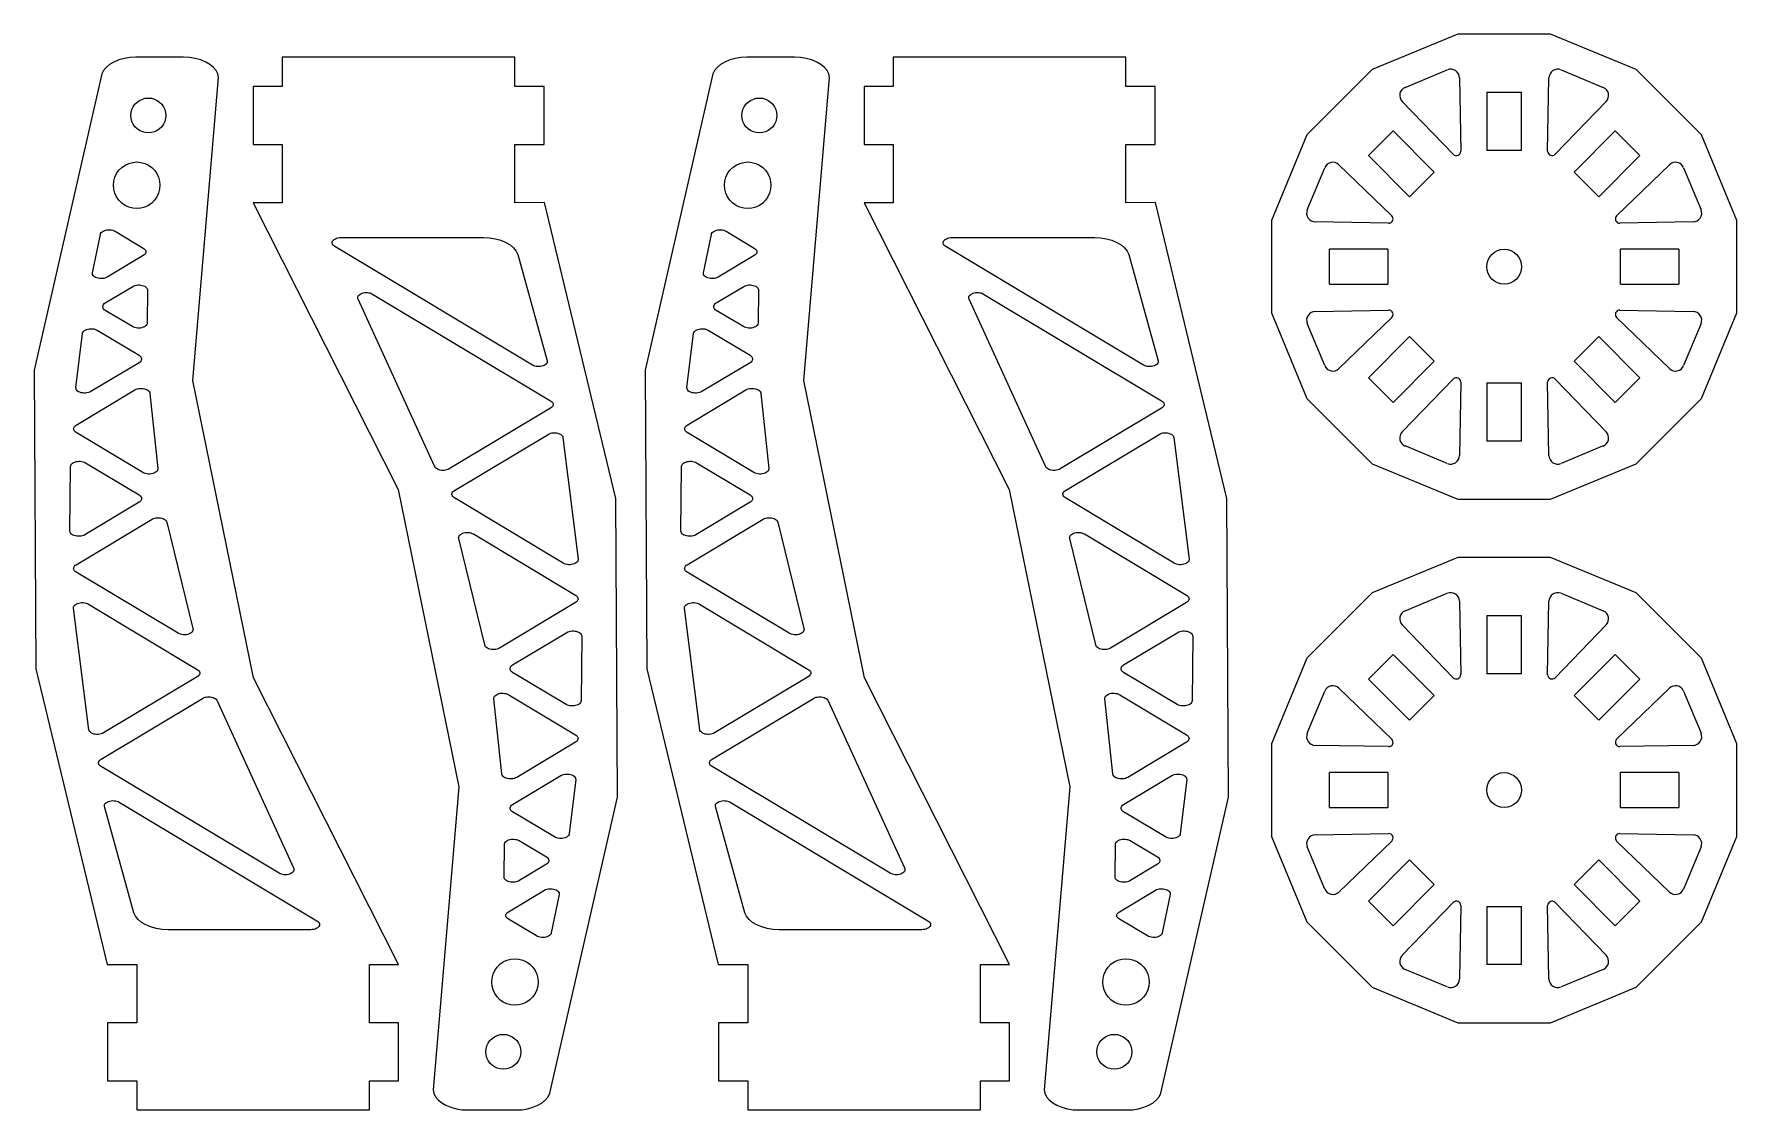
# Model space of a CAD drawing. Header units: millimetres. Extents: x 2 to 295, y 5 to 190.
import ezdxf

# ---------------------------------------------------------------- set-up
doc = ezdxf.new("R2010")
doc.units = ezdxf.units.MM
doc.layers.add('ext', color=1, linetype='Continuous', lineweight=0, true_color=0xff0000)
doc.layers.add('int', color=3, linetype='Continuous', lineweight=0, true_color=0x00ff00)

msp = doc.modelspace()

# ---------------------------------------------------------------- linework, layer by layer
at = {"layer": 'ext'}
for p, q in [((247.04, 190), (232.34, 183.91)), ((262.96, 190), (247.04, 190)), ((277.66, 183.91), (262.96, 190)), ((15.34, 184.77), (14.73, 184.27)), ((16.07, 185.19), (15.34, 184.77)), ((16.92, 185.54), (16.07, 185.19)), ((17.85, 185.79), (16.92, 185.54)), ((18.84, 185.95), (17.85, 185.79)), ((19.86, 186), (18.84, 185.95)), ((28.06, 186), (19.86, 186)), ((29.08, 185.95), (28.06, 186)), ((30.07, 185.79), (29.08, 185.95)), ((31.01, 185.54), (30.07, 185.79)), ((31.85, 185.19), (31.01, 185.54)), ((32.59, 184.76), (31.85, 185.19)), ((33.19, 184.27), (32.59, 184.76)), ((85, 186), (45, 186)), ((45, 186), (45, 181)), ((85, 181), (85, 186)), ((120.34, 184.77), (119.73, 184.27)), ((121.07, 185.19), (120.34, 184.77)), ((121.92, 185.54), (121.07, 185.19)), ((122.85, 185.79), (121.92, 185.54)), ((123.84, 185.95), (122.85, 185.79)), ((124.86, 186), (123.84, 185.95)), ((133.06, 186), (124.86, 186)), ((134.08, 185.95), (133.06, 186)), ((135.07, 185.79), (134.08, 185.95)), ((136.01, 185.54), (135.07, 185.79)), ((136.85, 185.19), (136.01, 185.54)), ((137.59, 184.76), (136.85, 185.19)), ((138.19, 184.27), (137.59, 184.76)), ((190, 186), (150, 186)), ((150, 186), (150, 181)), ((190, 181), (190, 186)), ((13.98, 183.14), (2.36, 132.23)), ((14.28, 183.72), (13.98, 183.14)), ((14.73, 184.27), (14.28, 183.72)), ((29.62, 130.45), (34.06, 182.52)), ((33.65, 183.72), (33.19, 184.27)), ((33.94, 183.13), (33.65, 183.72)), ((34.06, 182.52), (33.94, 183.13)), ((118.98, 183.14), (107.36, 132.23)), ((119.28, 183.72), (118.98, 183.14)), ((119.73, 184.27), (119.28, 183.72)), ((134.62, 130.45), (139.06, 182.52)), ((138.65, 183.72), (138.19, 184.27)), ((138.94, 183.13), (138.65, 183.72)), ((139.06, 182.52), (138.94, 183.13)), ((232.34, 183.91), (221.09, 172.66)), ((288.91, 172.66), (277.66, 183.91)), ((45, 181), (40, 181)), ((40, 181), (40, 171)), ((90, 181), (85, 181)), ((90, 171), (90, 181)), ((150, 181), (145, 181)), ((145, 181), (145, 171)), ((195, 181), (190, 181)), ((195, 171), (195, 181)), ((40, 171), (45, 171)), ((45, 171), (45, 161)), ((85, 161), (85, 171)), ((85, 171), (90, 171)), ((145, 171), (150, 171)), ((150, 171), (150, 161)), ((190, 161), (190, 171)), ((190, 171), (195, 171)), ((221.09, 172.66), (215, 157.96)), ((295, 157.96), (288.91, 172.66)), ((45, 161), (40, 161)), ((40, 161), (64.94, 111.7)), ((90.08, 161.01), (85, 161)), ((102.33, 110.16), (90.08, 161.01)), ((150, 161), (145, 161)), ((145, 161), (169.94, 111.7)), ((195.08, 161.01), (190, 161)), ((207.33, 110.16), (195.08, 161.01)), ((215, 157.96), (215, 142.04)), ((295, 142.04), (295, 157.96)), ((215, 142.04), (221.09, 127.34)), ((288.91, 127.34), (295, 142.04)), ((2.36, 132.23), (2.67, 80.84)), ((107.36, 132.23), (107.67, 80.84)), ((40.06, 79.3), (29.62, 130.45)), ((145.06, 79.3), (134.62, 130.45)), ((221.09, 127.34), (232.34, 116.09)), ((277.66, 116.09), (288.91, 127.34)), ((232.34, 116.09), (247.04, 110)), ((262.96, 110), (277.66, 116.09)), ((64.94, 111.7), (75.38, 60.55)), ((169.94, 111.7), (180.38, 60.55)), ((102.64, 58.77), (102.33, 110.16)), ((207.64, 58.77), (207.33, 110.16)), ((247.04, 110), (262.96, 110)), ((247.04, 100), (232.34, 93.91)), ((262.96, 100), (247.04, 100)), ((277.66, 93.91), (262.96, 100)), ((232.34, 93.91), (221.09, 82.66)), ((288.91, 82.66), (277.66, 93.91)), ((221.09, 82.66), (215, 67.96)), ((295, 67.96), (288.91, 82.66)), ((2.67, 80.84), (14.92, 29.99)), ((65, 30), (40.06, 79.3)), ((107.67, 80.84), (119.92, 29.99)), ((170, 30), (145.06, 79.3)), ((215, 67.96), (215, 52.04)), ((295, 52.04), (295, 67.96)), ((75.38, 60.55), (70.94, 8.48)), ((91.02, 7.86), (102.64, 58.77)), ((180.38, 60.55), (175.94, 8.48)), ((196.02, 7.86), (207.64, 58.77)), ((215, 52.04), (221.09, 37.34)), ((288.91, 37.34), (295, 52.04)), ((221.09, 37.34), (232.34, 26.09)), ((277.66, 26.09), (288.91, 37.34)), ((14.92, 29.99), (20, 30)), ((20, 30), (20, 20)), ((60, 20), (60, 30)), ((60, 30), (65, 30)), ((119.92, 29.99), (125, 30)), ((125, 30), (125, 20)), ((165, 20), (165, 30)), ((165, 30), (170, 30)), ((232.34, 26.09), (247.04, 20)), ((262.96, 20), (277.66, 26.09)), ((20, 20), (15, 20)), ((15, 20), (15, 10)), ((65, 20), (60, 20)), ((65, 10), (65, 20)), ((125, 20), (120, 20)), ((120, 20), (120, 10)), ((170, 20), (165, 20)), ((170, 10), (170, 20)), ((247.04, 20), (262.96, 20)), ((15, 10), (20, 10)), ((20, 10), (20, 5)), ((60, 5), (60, 10)), ((60, 10), (65, 10)), ((120, 10), (125, 10)), ((125, 10), (125, 5)), ((165, 5), (165, 10)), ((165, 10), (170, 10)), ((70.94, 8.48), (71.06, 7.87)), ((71.06, 7.87), (71.35, 7.28)), ((71.35, 7.28), (71.81, 6.73)), ((71.81, 6.73), (72.41, 6.24)), ((72.41, 6.24), (73.15, 5.81)), ((88.93, 5.81), (89.66, 6.23)), ((89.66, 6.23), (90.27, 6.73)), ((90.27, 6.73), (90.72, 7.28)), ((90.72, 7.28), (91.02, 7.86)), ((175.94, 8.48), (176.06, 7.87)), ((176.06, 7.87), (176.35, 7.28)), ((176.35, 7.28), (176.81, 6.73)), ((176.81, 6.73), (177.41, 6.24)), ((177.41, 6.24), (178.15, 5.81)), ((193.93, 5.81), (194.66, 6.23)), ((194.66, 6.23), (195.27, 6.73)), ((195.27, 6.73), (195.72, 7.28)), ((195.72, 7.28), (196.02, 7.86)), ((20, 5), (60, 5)), ((73.15, 5.81), (73.99, 5.46)), ((73.99, 5.46), (74.93, 5.21)), ((74.93, 5.21), (75.92, 5.05)), ((75.92, 5.05), (76.94, 5)), ((76.94, 5), (85.14, 5)), ((85.14, 5), (86.16, 5.05)), ((86.16, 5.05), (87.15, 5.21)), ((87.15, 5.21), (88.08, 5.46)), ((88.08, 5.46), (88.93, 5.81)), ((125, 5), (165, 5)), ((178.15, 5.81), (178.99, 5.46)), ((178.99, 5.46), (179.93, 5.21)), ((179.93, 5.21), (180.92, 5.05)), ((180.92, 5.05), (181.94, 5)), ((181.94, 5), (190.14, 5)), ((190.14, 5), (191.16, 5.05)), ((191.16, 5.05), (192.15, 5.21)), ((192.15, 5.21), (193.08, 5.46)), ((193.08, 5.46), (193.93, 5.81))]:
    msp.add_line(p, q, dxfattribs=at)
at = {"layer": 'int'}
for p, q in [((237.98, 180.83), (245.23, 183.84)), ((247.31, 182.48), (247.53, 169.86)), ((262.47, 169.86), (262.69, 182.48)), ((264.77, 183.84), (272.02, 180.83)), ((20.07, 178.3), (20.5, 178.6)), ((20.5, 178.6), (20.97, 178.82)), ((20.97, 178.82), (21.48, 178.95)), ((21.48, 178.95), (22, 179)), ((22, 179), (22.52, 178.95)), ((22.52, 178.95), (23.03, 178.82)), ((23.03, 178.82), (23.5, 178.6)), ((23.5, 178.6), (23.93, 178.3)), ((125.07, 178.3), (125.5, 178.6)), ((125.5, 178.6), (125.97, 178.82)), ((125.97, 178.82), (126.48, 178.95)), ((126.48, 178.95), (127, 179)), ((127, 179), (127.52, 178.95)), ((127.52, 178.95), (128.03, 178.82)), ((128.03, 178.82), (128.5, 178.6)), ((128.5, 178.6), (128.93, 178.3)), ((252, 180), (252, 170)), ((252, 180), (258, 180)), ((258, 170), (258, 180)), ((19, 176), (19.05, 176.52)), ((19.05, 175.48), (19, 176)), ((19.05, 176.52), (19.18, 177.03)), ((19.18, 177.03), (19.4, 177.5)), ((19.4, 177.5), (19.7, 177.93)), ((19.7, 177.93), (20.07, 178.3)), ((23.93, 178.3), (24.3, 177.93)), ((24.3, 177.93), (24.6, 177.5)), ((24.6, 177.5), (24.82, 177.03)), ((24.82, 177.03), (24.95, 176.52)), ((24.95, 176.52), (25, 176)), ((25, 176), (24.95, 175.48)), ((124, 176), (124.05, 176.52)), ((124.05, 175.48), (124, 176)), ((124.05, 176.52), (124.18, 177.03)), ((124.18, 177.03), (124.4, 177.5)), ((124.4, 177.5), (124.7, 177.93)), ((124.7, 177.93), (125.07, 178.3)), ((128.93, 178.3), (129.3, 177.93)), ((129.3, 177.93), (129.6, 177.5)), ((129.6, 177.5), (129.82, 177.03)), ((129.82, 177.03), (129.95, 176.52)), ((129.95, 176.52), (130, 176)), ((130, 176), (129.95, 175.48)), ((246.24, 169.33), (237.47, 178.41)), ((272.53, 178.41), (263.76, 169.33)), ((19.18, 174.97), (19.05, 175.48)), ((19.4, 174.5), (19.18, 174.97)), ((19.7, 174.07), (19.4, 174.5)), ((20.07, 173.7), (19.7, 174.07)), ((20.5, 173.4), (20.07, 173.7)), ((20.97, 173.18), (20.5, 173.4)), ((21.48, 173.05), (20.97, 173.18)), ((22, 173), (21.48, 173.05)), ((22.52, 173.05), (22, 173)), ((23.03, 173.18), (22.52, 173.05)), ((23.5, 173.4), (23.03, 173.18)), ((23.93, 173.7), (23.5, 173.4)), ((24.3, 174.07), (23.93, 173.7)), ((24.6, 174.5), (24.3, 174.07)), ((24.82, 174.97), (24.6, 174.5)), ((24.95, 175.48), (24.82, 174.97)), ((124.18, 174.97), (124.05, 175.48)), ((124.4, 174.5), (124.18, 174.97)), ((124.7, 174.07), (124.4, 174.5)), ((125.07, 173.7), (124.7, 174.07)), ((125.5, 173.4), (125.07, 173.7)), ((125.97, 173.18), (125.5, 173.4)), ((126.48, 173.05), (125.97, 173.18)), ((127, 173), (126.48, 173.05)), ((127.52, 173.05), (127, 173)), ((128.03, 173.18), (127.52, 173.05)), ((128.5, 173.4), (128.03, 173.18)), ((128.93, 173.7), (128.5, 173.4)), ((129.3, 174.07), (128.93, 173.7)), ((129.6, 174.5), (129.3, 174.07)), ((129.82, 174.97), (129.6, 174.5)), ((129.95, 175.48), (129.82, 174.97)), ((231.67, 169.09), (235.91, 173.33)), ((242.98, 166.26), (235.91, 173.33)), ((274.09, 173.33), (267.02, 166.26)), ((274.09, 173.33), (278.33, 169.09)), ((258, 170), (252, 170)), ((16.94, 166.57), (17.43, 167.06)), ((17.43, 167.06), (18, 167.46)), ((18, 167.46), (18.63, 167.76)), ((18.63, 167.76), (19.31, 167.94)), ((19.31, 167.94), (20, 168)), ((20, 168), (20.69, 167.94)), ((20.69, 167.94), (21.37, 167.76)), ((21.37, 167.76), (22, 167.46)), ((22, 167.46), (22.57, 167.06)), ((22.57, 167.06), (23.06, 166.57)), ((121.94, 166.57), (122.43, 167.06)), ((122.43, 167.06), (123, 167.46)), ((123, 167.46), (123.63, 167.76)), ((123.63, 167.76), (124.31, 167.94)), ((124.31, 167.94), (125, 168)), ((125, 168), (125.69, 167.94)), ((125.69, 167.94), (126.37, 167.76)), ((126.37, 167.76), (127, 167.46)), ((127, 167.46), (127.57, 167.06)), ((127.57, 167.06), (128.06, 166.57)), ((221.16, 159.77), (224.17, 167.02)), ((226.59, 167.53), (235.67, 158.76)), ((231.67, 169.09), (238.74, 162.02)), ((271.26, 162.02), (278.33, 169.09)), ((274.33, 158.76), (283.41, 167.53)), ((285.83, 167.02), (288.84, 159.77)), ((16, 164), (16.06, 164.69)), ((16.06, 163.31), (16, 164)), ((16.06, 164.69), (16.24, 165.37)), ((16.24, 165.37), (16.54, 166)), ((16.54, 166), (16.94, 166.57)), ((23.06, 166.57), (23.46, 166)), ((23.46, 166), (23.76, 165.37)), ((23.76, 165.37), (23.94, 164.69)), ((23.94, 164.69), (24, 164)), ((24, 164), (23.94, 163.31)), ((121, 164), (121.06, 164.69)), ((121.06, 163.31), (121, 164)), ((121.06, 164.69), (121.24, 165.37)), ((121.24, 165.37), (121.54, 166)), ((121.54, 166), (121.94, 166.57)), ((128.06, 166.57), (128.46, 166)), ((128.46, 166), (128.76, 165.37)), ((128.76, 165.37), (128.94, 164.69)), ((128.94, 164.69), (129, 164)), ((129, 164), (128.94, 163.31)), ((242.98, 166.26), (238.74, 162.02)), ((271.26, 162.02), (267.02, 166.26)), ((16.24, 162.63), (16.06, 163.31)), ((16.54, 162), (16.24, 162.63)), ((16.94, 161.43), (16.54, 162)), ((17.43, 160.94), (16.94, 161.43)), ((23.06, 161.43), (22.57, 160.94)), ((23.46, 162), (23.06, 161.43)), ((23.76, 162.63), (23.46, 162)), ((23.94, 163.31), (23.76, 162.63)), ((121.24, 162.63), (121.06, 163.31)), ((121.54, 162), (121.24, 162.63)), ((121.94, 161.43), (121.54, 162)), ((122.43, 160.94), (121.94, 161.43)), ((128.06, 161.43), (127.57, 160.94)), ((128.46, 162), (128.06, 161.43)), ((128.76, 162.63), (128.46, 162)), ((128.94, 163.31), (128.76, 162.63)), ((18, 160.54), (17.43, 160.94)), ((18.63, 160.24), (18, 160.54)), ((19.31, 160.06), (18.63, 160.24)), ((20, 160), (19.31, 160.06)), ((20.69, 160.06), (20, 160)), ((21.37, 160.24), (20.69, 160.06)), ((22, 160.54), (21.37, 160.24)), ((22.57, 160.94), (22, 160.54)), ((123, 160.54), (122.43, 160.94)), ((123.63, 160.24), (123, 160.54)), ((124.31, 160.06), (123.63, 160.24)), ((125, 160), (124.31, 160.06)), ((125.69, 160.06), (125, 160)), ((126.37, 160.24), (125.69, 160.06)), ((127, 160.54), (126.37, 160.24)), ((127.57, 160.94), (127, 160.54)), ((12.39, 148.95), (13.75, 155.56)), ((13.75, 155.56), (13.8, 155.71)), ((13.8, 155.71), (13.9, 155.85)), ((13.9, 155.85), (14.04, 155.98)), ((14.04, 155.98), (14.21, 156.1)), ((14.21, 156.1), (14.41, 156.19)), ((14.41, 156.19), (14.64, 156.27)), ((14.64, 156.27), (14.88, 156.32)), ((14.88, 156.32), (15.13, 156.34)), ((15.13, 156.34), (15.39, 156.34)), ((15.39, 156.34), (15.64, 156.31)), ((15.64, 156.31), (15.88, 156.26)), ((15.88, 156.26), (16.1, 156.18)), ((16.1, 156.18), (16.3, 156.08)), ((16.3, 156.08), (21.12, 153.19)), ((117.39, 148.95), (118.75, 155.56)), ((118.75, 155.56), (118.8, 155.71)), ((118.8, 155.71), (118.9, 155.85)), ((118.9, 155.85), (119.04, 155.98)), ((119.04, 155.98), (119.21, 156.1)), ((119.21, 156.1), (119.41, 156.19)), ((119.41, 156.19), (119.64, 156.27)), ((119.64, 156.27), (119.88, 156.32)), ((119.88, 156.32), (120.13, 156.34)), ((120.13, 156.34), (120.39, 156.34)), ((120.39, 156.34), (120.64, 156.31)), ((120.64, 156.31), (120.88, 156.26)), ((120.88, 156.26), (121.1, 156.18)), ((121.1, 156.18), (121.3, 156.08)), ((121.3, 156.08), (126.12, 153.19)), ((235.14, 157.47), (222.52, 157.69)), ((287.48, 157.69), (274.86, 157.47)), ((21.12, 153.19), (21.27, 153.08)), ((21.27, 153.08), (21.39, 152.96)), ((21.39, 152.96), (21.49, 152.83)), ((21.49, 152.27), (21.39, 152.14)), ((21.49, 152.83), (21.54, 152.69)), ((21.54, 152.41), (21.49, 152.27)), ((21.54, 152.69), (21.56, 152.55)), ((21.56, 152.55), (21.54, 152.41)), ((53.58, 154.15), (53.61, 154.3)), ((53.59, 154), (53.58, 154.15)), ((53.63, 153.85), (53.59, 154)), ((53.61, 154.3), (53.69, 154.44)), ((53.72, 153.71), (53.63, 153.85)), ((53.69, 154.44), (53.81, 154.58)), ((53.85, 153.58), (53.72, 153.71)), ((53.81, 154.58), (53.96, 154.7)), ((54.02, 153.46), (53.85, 153.58)), ((53.96, 154.7), (54.14, 154.8)), ((88, 133.08), (54.02, 153.46)), ((54.14, 154.8), (54.35, 154.89)), ((54.35, 154.89), (54.58, 154.95)), ((54.58, 154.95), (54.83, 154.99)), ((54.83, 154.99), (55.08, 155)), ((55.08, 155), (79.61, 155)), ((79.61, 155), (80.64, 154.95)), ((80.64, 154.95), (81.64, 154.79)), ((81.64, 154.79), (82.58, 154.53)), ((82.58, 154.53), (83.43, 154.18)), ((83.43, 154.18), (84.16, 153.74)), ((84.16, 153.74), (84.77, 153.24)), ((84.77, 153.24), (85.21, 152.68)), ((85.21, 152.68), (85.5, 152.09)), ((126.12, 153.19), (126.27, 153.08)), ((126.27, 153.08), (126.39, 152.96)), ((126.39, 152.96), (126.49, 152.83)), ((126.49, 152.27), (126.39, 152.14)), ((126.49, 152.83), (126.54, 152.69)), ((126.54, 152.41), (126.49, 152.27)), ((126.54, 152.69), (126.56, 152.55)), ((126.56, 152.55), (126.54, 152.41)), ((158.58, 154.15), (158.61, 154.3)), ((158.59, 154), (158.58, 154.15)), ((158.63, 153.85), (158.59, 154)), ((158.61, 154.3), (158.69, 154.44)), ((158.72, 153.71), (158.63, 153.85)), ((158.69, 154.44), (158.81, 154.58)), ((158.85, 153.58), (158.72, 153.71)), ((158.81, 154.58), (158.96, 154.7)), ((159.02, 153.46), (158.85, 153.58)), ((158.96, 154.7), (159.14, 154.8)), ((193, 133.08), (159.02, 153.46)), ((159.14, 154.8), (159.35, 154.89)), ((159.35, 154.89), (159.58, 154.95)), ((159.58, 154.95), (159.83, 154.99)), ((159.83, 154.99), (160.08, 155)), ((160.08, 155), (184.61, 155)), ((184.61, 155), (185.64, 154.95)), ((185.64, 154.95), (186.64, 154.79)), ((186.64, 154.79), (187.58, 154.53)), ((187.58, 154.53), (188.43, 154.18)), ((188.43, 154.18), (189.16, 153.74)), ((189.16, 153.74), (189.77, 153.24)), ((189.77, 153.24), (190.21, 152.68)), ((190.21, 152.68), (190.5, 152.09)), ((235, 153), (225, 153)), ((225, 147), (225, 153)), ((235, 153), (235, 147)), ((285, 153), (275, 153)), ((275, 147), (275, 153)), ((285, 153), (285, 147)), ((21.12, 151.91), (14.94, 148.21)), ((21.27, 152.02), (21.12, 151.91)), ((21.39, 152.14), (21.27, 152.02)), ((85.5, 152.09), (90.54, 133.83)), ((126.12, 151.91), (119.94, 148.21)), ((126.27, 152.02), (126.12, 151.91)), ((126.39, 152.14), (126.27, 152.02)), ((190.5, 152.09), (195.54, 133.83)), ((12.39, 148.8), (12.39, 148.95)), ((12.42, 148.65), (12.39, 148.8)), ((12.49, 148.51), (12.42, 148.65)), ((12.6, 148.38), (12.49, 148.51)), ((12.75, 148.26), (12.6, 148.38)), ((12.92, 148.16), (12.75, 148.26)), ((13.12, 148.07), (12.92, 148.16)), ((13.35, 148.01), (13.12, 148.07)), ((13.58, 147.96), (13.35, 148.01)), ((13.83, 147.95), (13.58, 147.96)), ((14.07, 147.95), (13.83, 147.95)), ((14.32, 147.98), (14.07, 147.95)), ((14.54, 148.04), (14.32, 147.98)), ((14.76, 148.11), (14.54, 148.04)), ((14.6, 143.76), (19.31, 146.59)), ((14.94, 148.21), (14.76, 148.11)), ((19.31, 146.59), (19.51, 146.69)), ((19.51, 146.69), (19.73, 146.76)), ((19.73, 146.76), (19.96, 146.82)), ((19.96, 146.82), (20.21, 146.85)), ((20.21, 146.85), (20.47, 146.85)), ((20.47, 146.85), (20.72, 146.83)), ((20.72, 146.83), (20.96, 146.78)), ((20.96, 146.78), (21.18, 146.71)), ((21.18, 146.71), (21.39, 146.62)), ((21.39, 146.62), (21.56, 146.5)), ((21.56, 146.5), (21.7, 146.38)), ((21.7, 146.38), (21.8, 146.24)), ((117.39, 148.8), (117.39, 148.95)), ((117.42, 148.65), (117.39, 148.8)), ((117.49, 148.51), (117.42, 148.65)), ((117.6, 148.38), (117.49, 148.51)), ((117.75, 148.26), (117.6, 148.38)), ((117.92, 148.16), (117.75, 148.26)), ((118.12, 148.07), (117.92, 148.16)), ((118.35, 148.01), (118.12, 148.07)), ((118.58, 147.96), (118.35, 148.01)), ((118.83, 147.95), (118.58, 147.96)), ((119.07, 147.95), (118.83, 147.95)), ((119.32, 147.98), (119.07, 147.95)), ((119.54, 148.04), (119.32, 147.98)), ((119.76, 148.11), (119.54, 148.04)), ((119.6, 143.76), (124.31, 146.59)), ((119.94, 148.21), (119.76, 148.11)), ((124.31, 146.59), (124.51, 146.69)), ((124.51, 146.69), (124.73, 146.76)), ((124.73, 146.76), (124.96, 146.82)), ((124.96, 146.82), (125.21, 146.85)), ((125.21, 146.85), (125.47, 146.85)), ((125.47, 146.85), (125.72, 146.83)), ((125.72, 146.83), (125.96, 146.78)), ((125.96, 146.78), (126.18, 146.71)), ((126.18, 146.71), (126.39, 146.62)), ((126.39, 146.62), (126.56, 146.5)), ((126.56, 146.5), (126.7, 146.38)), ((126.7, 146.38), (126.8, 146.24)), ((225, 147), (235, 147)), ((275, 147), (285, 147)), ((14.21, 143.35), (14.3, 143.5)), ((14.3, 143.5), (14.43, 143.64)), ((14.43, 143.64), (14.6, 143.76)), ((21.8, 146.24), (21.86, 146.09)), ((21.87, 145.94), (21.81, 140.33)), ((21.86, 146.09), (21.87, 145.94)), ((57.98, 144.68), (58.01, 144.83)), ((58, 144.53), (57.98, 144.68)), ((58.06, 144.39), (58, 144.53)), ((58.01, 144.83), (58.07, 144.98)), ((71.18, 115.67), (58.06, 144.39)), ((58.07, 144.98), (58.18, 145.11)), ((58.18, 145.11), (58.32, 145.24)), ((58.32, 145.24), (58.49, 145.35)), ((58.49, 145.35), (58.7, 145.44)), ((58.7, 145.44), (58.92, 145.5)), ((58.92, 145.5), (59.16, 145.55)), ((59.16, 145.55), (59.41, 145.57)), ((59.41, 145.57), (59.66, 145.56)), ((59.66, 145.56), (59.9, 145.53)), ((59.9, 145.53), (60.14, 145.48)), ((60.14, 145.48), (60.35, 145.4)), ((60.35, 145.4), (60.54, 145.3)), ((60.54, 145.3), (91.13, 126.95)), ((119.21, 143.35), (119.3, 143.5)), ((119.3, 143.5), (119.43, 143.64)), ((119.43, 143.64), (119.6, 143.76)), ((126.8, 146.24), (126.86, 146.09)), ((126.87, 145.94), (126.81, 140.33)), ((126.86, 146.09), (126.87, 145.94)), ((162.98, 144.68), (163.01, 144.83)), ((163, 144.53), (162.98, 144.68)), ((163.06, 144.39), (163, 144.53)), ((163.01, 144.83), (163.07, 144.98)), ((176.18, 115.67), (163.06, 144.39)), ((163.07, 144.98), (163.18, 145.11)), ((163.18, 145.11), (163.32, 145.24)), ((163.32, 145.24), (163.49, 145.35)), ((163.49, 145.35), (163.7, 145.44)), ((163.7, 145.44), (163.92, 145.5)), ((163.92, 145.5), (164.16, 145.55)), ((164.16, 145.55), (164.41, 145.57)), ((164.41, 145.57), (164.66, 145.56)), ((164.66, 145.56), (164.9, 145.53)), ((164.9, 145.53), (165.14, 145.48)), ((165.14, 145.48), (165.35, 145.4)), ((165.35, 145.4), (165.54, 145.3)), ((165.54, 145.3), (196.13, 126.95)), ((14.16, 143.2), (14.21, 143.35)), ((14.16, 143.04), (14.16, 143.2)), ((14.21, 142.89), (14.16, 143.04)), ((14.3, 142.74), (14.21, 142.89)), ((14.43, 142.6), (14.3, 142.74)), ((14.6, 142.49), (14.43, 142.6)), ((19.25, 139.69), (14.6, 142.49)), ((119.16, 143.2), (119.21, 143.35)), ((119.16, 143.04), (119.16, 143.2)), ((119.21, 142.89), (119.16, 143.04)), ((119.3, 142.74), (119.21, 142.89)), ((119.43, 142.6), (119.3, 142.74)), ((119.6, 142.49), (119.43, 142.6)), ((124.25, 139.69), (119.6, 142.49)), ((222.52, 142.31), (235.14, 142.53)), ((235.67, 141.24), (226.59, 132.47)), ((283.41, 132.47), (274.33, 141.24)), ((274.86, 142.53), (287.48, 142.31)), ((9.56, 129.2), (10.67, 138.5)), ((10.67, 138.5), (10.71, 138.65)), ((10.71, 138.65), (10.79, 138.79)), ((10.79, 138.79), (10.9, 138.91)), ((10.9, 138.91), (11.05, 139.03)), ((11.05, 139.03), (11.23, 139.13)), ((11.23, 139.13), (11.43, 139.21)), ((11.43, 139.21), (11.65, 139.27)), ((11.65, 139.27), (11.88, 139.31)), ((11.88, 139.31), (12.13, 139.33)), ((12.13, 139.33), (12.37, 139.32)), ((12.37, 139.32), (12.61, 139.29)), ((12.61, 139.29), (12.83, 139.23)), ((12.83, 139.23), (13.04, 139.16)), ((13.04, 139.16), (13.23, 139.06)), ((13.23, 139.06), (20.4, 134.76)), ((19.44, 139.6), (19.25, 139.69)), ((19.66, 139.52), (19.44, 139.6)), ((19.89, 139.47), (19.66, 139.52)), ((20.14, 139.44), (19.89, 139.47)), ((20.39, 139.43), (20.14, 139.44)), ((20.64, 139.45), (20.39, 139.43)), ((20.88, 139.5), (20.64, 139.45)), ((21.11, 139.57), (20.88, 139.5)), ((21.31, 139.66), (21.11, 139.57)), ((21.48, 139.77), (21.31, 139.66)), ((21.62, 139.9), (21.48, 139.77)), ((21.73, 140.04), (21.62, 139.9)), ((21.79, 140.18), (21.73, 140.04)), ((21.81, 140.33), (21.79, 140.18)), ((114.56, 129.2), (115.67, 138.5)), ((115.67, 138.5), (115.71, 138.65)), ((115.71, 138.65), (115.79, 138.79)), ((115.79, 138.79), (115.9, 138.91)), ((115.9, 138.91), (116.05, 139.03)), ((116.05, 139.03), (116.23, 139.13)), ((116.23, 139.13), (116.43, 139.21)), ((116.43, 139.21), (116.65, 139.27)), ((116.65, 139.27), (116.88, 139.31)), ((116.88, 139.31), (117.13, 139.33)), ((117.13, 139.33), (117.37, 139.32)), ((117.37, 139.32), (117.61, 139.29)), ((117.61, 139.29), (117.83, 139.23)), ((117.83, 139.23), (118.04, 139.16)), ((118.04, 139.16), (118.23, 139.06)), ((118.23, 139.06), (125.4, 134.76)), ((124.44, 139.6), (124.25, 139.69)), ((124.66, 139.52), (124.44, 139.6)), ((124.89, 139.47), (124.66, 139.52)), ((125.14, 139.44), (124.89, 139.47)), ((125.39, 139.43), (125.14, 139.44)), ((125.64, 139.45), (125.39, 139.43)), ((125.88, 139.5), (125.64, 139.45)), ((126.11, 139.57), (125.88, 139.5)), ((126.31, 139.66), (126.11, 139.57)), ((126.48, 139.77), (126.31, 139.66)), ((126.62, 139.9), (126.48, 139.77)), ((126.73, 140.04), (126.62, 139.9)), ((126.79, 140.18), (126.73, 140.04)), ((126.81, 140.33), (126.79, 140.18)), ((224.17, 132.98), (221.16, 140.23)), ((238.74, 137.98), (231.67, 130.91)), ((238.74, 137.98), (242.98, 133.74)), ((267.02, 133.74), (271.26, 137.98)), ((278.33, 130.91), (271.26, 137.98)), ((288.84, 140.23), (285.83, 132.98)), ((20.4, 134.76), (20.57, 134.64)), ((20.57, 134.64), (20.7, 134.5)), ((125.4, 134.76), (125.57, 134.64)), ((125.57, 134.64), (125.7, 134.5)), ((20.4, 133.49), (12.12, 128.51)), ((20.57, 133.6), (20.4, 133.49)), ((20.7, 133.74), (20.57, 133.6)), ((20.7, 134.5), (20.79, 134.35)), ((20.79, 133.89), (20.7, 133.74)), ((20.79, 134.35), (20.84, 134.2)), ((20.84, 134.04), (20.79, 133.89)), ((20.84, 134.2), (20.84, 134.04)), ((88.19, 132.98), (88, 133.08)), ((88.4, 132.9), (88.19, 132.98)), ((88.63, 132.85), (88.4, 132.9)), ((88.88, 132.82), (88.63, 132.85)), ((89.12, 132.81), (88.88, 132.82)), ((89.37, 132.83), (89.12, 132.81)), ((89.61, 132.88), (89.37, 132.83)), ((89.83, 132.94), (89.61, 132.88)), ((90.04, 133.03), (89.83, 132.94)), ((90.21, 133.14), (90.04, 133.03)), ((90.35, 133.26), (90.21, 133.14)), ((90.46, 133.39), (90.35, 133.26)), ((90.53, 133.54), (90.46, 133.39)), ((90.56, 133.69), (90.53, 133.54)), ((90.54, 133.83), (90.56, 133.69)), ((125.4, 133.49), (117.12, 128.51)), ((125.57, 133.6), (125.4, 133.49)), ((125.7, 133.74), (125.57, 133.6)), ((125.7, 134.5), (125.79, 134.35)), ((125.79, 133.89), (125.7, 133.74)), ((125.79, 134.35), (125.84, 134.2)), ((125.84, 134.04), (125.79, 133.89)), ((125.84, 134.2), (125.84, 134.04)), ((193.19, 132.98), (193, 133.08)), ((193.4, 132.9), (193.19, 132.98)), ((193.63, 132.85), (193.4, 132.9)), ((193.88, 132.82), (193.63, 132.85)), ((194.12, 132.81), (193.88, 132.82)), ((194.37, 132.83), (194.12, 132.81)), ((194.61, 132.88), (194.37, 132.83)), ((194.83, 132.94), (194.61, 132.88)), ((195.04, 133.03), (194.83, 132.94)), ((195.21, 133.14), (195.04, 133.03)), ((195.35, 133.26), (195.21, 133.14)), ((195.46, 133.39), (195.35, 133.26)), ((195.53, 133.54), (195.46, 133.39)), ((195.56, 133.69), (195.53, 133.54)), ((195.54, 133.83), (195.56, 133.69)), ((235.91, 126.67), (242.98, 133.74)), ((267.02, 133.74), (274.09, 126.67)), ((9.57, 129.05), (9.56, 129.2)), ((9.62, 128.9), (9.57, 129.05)), ((9.6, 122.76), (19.7, 128.82)), ((9.71, 128.75), (9.62, 128.9)), ((19.7, 128.82), (19.89, 128.92)), ((19.89, 128.92), (20.1, 128.99)), ((20.1, 128.99), (20.33, 129.05)), ((20.33, 129.05), (20.58, 129.08)), ((20.58, 129.08), (20.82, 129.08)), ((20.82, 129.08), (21.07, 129.06)), ((21.07, 129.06), (21.31, 129.02)), ((21.31, 129.02), (21.53, 128.96)), ((21.53, 128.96), (21.73, 128.87)), ((21.73, 128.87), (21.91, 128.77)), ((21.91, 128.77), (22.05, 128.65)), ((114.57, 129.05), (114.56, 129.2)), ((114.62, 128.9), (114.57, 129.05)), ((114.6, 122.76), (124.7, 128.82)), ((114.71, 128.75), (114.62, 128.9)), ((124.7, 128.82), (124.89, 128.92)), ((124.89, 128.92), (125.1, 128.99)), ((125.1, 128.99), (125.33, 129.05)), ((125.33, 129.05), (125.58, 129.08)), ((125.58, 129.08), (125.82, 129.08)), ((125.82, 129.08), (126.07, 129.06)), ((126.07, 129.06), (126.31, 129.02)), ((126.31, 129.02), (126.53, 128.96)), ((126.53, 128.96), (126.73, 128.87)), ((126.73, 128.87), (126.91, 128.77)), ((126.91, 128.77), (127.05, 128.65)), ((235.91, 126.67), (231.67, 130.91)), ((237.47, 121.59), (246.24, 130.67)), ((247.53, 130.14), (247.31, 117.52)), ((252, 130), (252, 120)), ((252, 130), (258, 130)), ((258, 120), (258, 130)), ((262.69, 117.52), (262.47, 130.14)), ((263.76, 130.67), (272.53, 121.59)), ((278.33, 130.91), (274.09, 126.67)), ((9.85, 128.62), (9.71, 128.75)), ((10.02, 128.5), (9.85, 128.62)), ((10.22, 128.4), (10.02, 128.5)), ((10.44, 128.33), (10.22, 128.4)), ((10.69, 128.28), (10.44, 128.33)), ((10.94, 128.25), (10.69, 128.28)), ((11.2, 128.25), (10.94, 128.25)), ((11.45, 128.28), (11.2, 128.25)), ((11.7, 128.34), (11.45, 128.28)), ((11.92, 128.41), (11.7, 128.34)), ((12.12, 128.51), (11.92, 128.41)), ((22.05, 128.65), (22.16, 128.51)), ((22.16, 128.51), (22.23, 128.37)), ((22.23, 128.37), (22.26, 128.22)), ((22.26, 128.22), (23.63, 115.31)), ((91.13, 126.95), (91.3, 126.83)), ((91.3, 126.83), (91.43, 126.7)), ((91.43, 125.93), (91.3, 125.8)), ((91.43, 126.7), (91.52, 126.55)), ((91.52, 126.08), (91.43, 125.93)), ((91.52, 126.55), (91.56, 126.39)), ((91.56, 126.24), (91.52, 126.08)), ((91.56, 126.39), (91.56, 126.24)), ((114.85, 128.62), (114.71, 128.75)), ((115.02, 128.5), (114.85, 128.62)), ((115.22, 128.4), (115.02, 128.5)), ((115.44, 128.33), (115.22, 128.4)), ((115.69, 128.28), (115.44, 128.33)), ((115.94, 128.25), (115.69, 128.28)), ((116.2, 128.25), (115.94, 128.25)), ((116.45, 128.28), (116.2, 128.25)), ((116.7, 128.34), (116.45, 128.28)), ((116.92, 128.41), (116.7, 128.34)), ((117.12, 128.51), (116.92, 128.41)), ((127.05, 128.65), (127.16, 128.51)), ((127.16, 128.51), (127.23, 128.37)), ((127.23, 128.37), (127.26, 128.22)), ((127.26, 128.22), (128.63, 115.31)), ((196.13, 126.95), (196.3, 126.83)), ((196.3, 126.83), (196.43, 126.7)), ((196.43, 125.93), (196.3, 125.8)), ((196.43, 126.7), (196.52, 126.55)), ((196.52, 126.08), (196.43, 125.93)), ((196.52, 126.55), (196.56, 126.39)), ((196.56, 126.24), (196.52, 126.08)), ((196.56, 126.39), (196.56, 126.24)), ((91.13, 125.68), (73.71, 115.23)), ((91.3, 125.8), (91.13, 125.68)), ((196.13, 125.68), (178.71, 115.23)), ((196.3, 125.8), (196.13, 125.68)), ((9.16, 122.12), (9.18, 122.26)), ((9.18, 121.98), (9.16, 122.12)), ((9.18, 122.26), (9.23, 122.4)), ((9.23, 121.84), (9.18, 121.98)), ((9.23, 122.4), (9.32, 122.53)), ((9.32, 121.71), (9.23, 121.84)), ((9.32, 122.53), (9.44, 122.65)), ((9.44, 121.59), (9.32, 121.71)), ((9.44, 122.65), (9.6, 122.76)), ((9.6, 121.49), (9.44, 121.59)), ((21.07, 114.6), (9.6, 121.49)), ((74.6, 111.51), (90.7, 121.17)), ((90.7, 121.17), (90.89, 121.27)), ((90.89, 121.27), (91.12, 121.35)), ((91.12, 121.35), (91.36, 121.41)), ((91.36, 121.41), (91.62, 121.43)), ((91.62, 121.43), (91.88, 121.43)), ((91.88, 121.43), (92.13, 121.41)), ((92.13, 121.41), (92.38, 121.36)), ((92.38, 121.36), (92.6, 121.28)), ((92.6, 121.28), (92.8, 121.18)), ((92.8, 121.18), (92.97, 121.06)), ((92.97, 121.06), (93.11, 120.93)), ((93.11, 120.93), (93.2, 120.78)), ((93.2, 120.78), (93.25, 120.63)), ((93.25, 120.63), (95.85, 99.7)), ((114.16, 122.12), (114.18, 122.26)), ((114.18, 121.98), (114.16, 122.12)), ((114.18, 122.26), (114.23, 122.4)), ((114.23, 121.84), (114.18, 121.98)), ((114.23, 122.4), (114.32, 122.53)), ((114.32, 121.71), (114.23, 121.84)), ((114.32, 122.53), (114.44, 122.65)), ((114.44, 121.59), (114.32, 121.71)), ((114.44, 122.65), (114.6, 122.76)), ((114.6, 121.49), (114.44, 121.59)), ((126.07, 114.6), (114.6, 121.49)), ((179.6, 111.51), (195.7, 121.17)), ((195.7, 121.17), (195.89, 121.27)), ((195.89, 121.27), (196.12, 121.35)), ((196.12, 121.35), (196.36, 121.41)), ((196.36, 121.41), (196.62, 121.43)), ((196.62, 121.43), (196.88, 121.43)), ((196.88, 121.43), (197.13, 121.41)), ((197.13, 121.41), (197.38, 121.36)), ((197.38, 121.36), (197.6, 121.28)), ((197.6, 121.28), (197.8, 121.18)), ((197.8, 121.18), (197.97, 121.06)), ((197.97, 121.06), (198.11, 120.93)), ((198.11, 120.93), (198.2, 120.78)), ((198.2, 120.78), (198.25, 120.63)), ((198.25, 120.63), (200.85, 99.7)), ((258, 120), (252, 120)), ((245.23, 116.16), (237.98, 119.17)), ((272.02, 119.17), (264.77, 116.16)), ((8.53, 104.52), (8.64, 115.66)), ((8.64, 115.66), (8.67, 115.81)), ((8.67, 115.81), (8.74, 115.96)), ((8.74, 115.96), (8.84, 116.09)), ((8.84, 116.09), (8.99, 116.22)), ((8.99, 116.22), (9.16, 116.32)), ((9.16, 116.32), (9.36, 116.41)), ((9.36, 116.41), (9.59, 116.48)), ((9.59, 116.48), (9.82, 116.52)), ((9.82, 116.52), (10.07, 116.54)), ((10.07, 116.54), (10.32, 116.53)), ((10.32, 116.53), (10.57, 116.51)), ((10.57, 116.51), (10.8, 116.45)), ((10.8, 116.45), (11.01, 116.38)), ((11.01, 116.38), (11.2, 116.28)), ((11.2, 116.28), (20.4, 110.76)), ((21.27, 114.5), (21.07, 114.6)), ((21.5, 114.42), (21.27, 114.5)), ((21.75, 114.37), (21.5, 114.42)), ((22, 114.34), (21.75, 114.37)), ((22.26, 114.34), (22, 114.34)), ((22.52, 114.36), (22.26, 114.34)), ((22.77, 114.42), (22.52, 114.36)), ((22.99, 114.5), (22.77, 114.42)), ((23.19, 114.6), (22.99, 114.5)), ((23.36, 114.72), (23.19, 114.6)), ((23.49, 114.85), (23.36, 114.72)), ((23.58, 115), (23.49, 114.85)), ((23.63, 115.16), (23.58, 115)), ((23.63, 115.31), (23.63, 115.16)), ((71.26, 115.53), (71.18, 115.67)), ((71.37, 115.39), (71.26, 115.53)), ((71.51, 115.27), (71.37, 115.39)), ((71.69, 115.17), (71.51, 115.27)), ((71.89, 115.08), (71.69, 115.17)), ((72.11, 115.02), (71.89, 115.08)), ((72.35, 114.98), (72.11, 115.02)), ((72.59, 114.96), (72.35, 114.98)), ((72.84, 114.97), (72.59, 114.96)), ((73.08, 115), (72.84, 114.97)), ((73.31, 115.05), (73.08, 115)), ((73.52, 115.13), (73.31, 115.05)), ((73.71, 115.23), (73.52, 115.13)), ((113.53, 104.52), (113.64, 115.66)), ((113.64, 115.66), (113.67, 115.81)), ((113.67, 115.81), (113.74, 115.96)), ((113.74, 115.96), (113.84, 116.09)), ((113.84, 116.09), (113.99, 116.22)), ((113.99, 116.22), (114.16, 116.32)), ((114.16, 116.32), (114.36, 116.41)), ((114.36, 116.41), (114.59, 116.48)), ((114.59, 116.48), (114.82, 116.52)), ((114.82, 116.52), (115.07, 116.54)), ((115.07, 116.54), (115.32, 116.53)), ((115.32, 116.53), (115.57, 116.51)), ((115.57, 116.51), (115.8, 116.45)), ((115.8, 116.45), (116.01, 116.38)), ((116.01, 116.38), (116.2, 116.28)), ((116.2, 116.28), (125.4, 110.76)), ((126.27, 114.5), (126.07, 114.6)), ((126.5, 114.42), (126.27, 114.5)), ((126.75, 114.37), (126.5, 114.42)), ((127, 114.34), (126.75, 114.37)), ((127.26, 114.34), (127, 114.34)), ((127.52, 114.36), (127.26, 114.34)), ((127.77, 114.42), (127.52, 114.36)), ((127.99, 114.5), (127.77, 114.42)), ((128.19, 114.6), (127.99, 114.5)), ((128.36, 114.72), (128.19, 114.6)), ((128.49, 114.85), (128.36, 114.72)), ((128.58, 115), (128.49, 114.85)), ((128.63, 115.16), (128.58, 115)), ((128.63, 115.31), (128.63, 115.16)), ((176.26, 115.53), (176.18, 115.67)), ((176.37, 115.39), (176.26, 115.53)), ((176.51, 115.27), (176.37, 115.39)), ((176.69, 115.17), (176.51, 115.27)), ((176.89, 115.08), (176.69, 115.17)), ((177.11, 115.02), (176.89, 115.08)), ((177.35, 114.98), (177.11, 115.02)), ((177.59, 114.96), (177.35, 114.98)), ((177.84, 114.97), (177.59, 114.96)), ((178.08, 115), (177.84, 114.97)), ((178.31, 115.05), (178.08, 115)), ((178.52, 115.13), (178.31, 115.05)), ((178.71, 115.23), (178.52, 115.13)), ((74.21, 111.11), (74.3, 111.26)), ((74.3, 111.26), (74.43, 111.39)), ((74.43, 111.39), (74.6, 111.51)), ((179.21, 111.11), (179.3, 111.26)), ((179.3, 111.26), (179.43, 111.39)), ((179.43, 111.39), (179.6, 111.51)), ((20.4, 109.48), (11.09, 103.9)), ((20.4, 110.76), (20.56, 110.65)), ((20.56, 109.59), (20.4, 109.48)), ((20.56, 110.65), (20.68, 110.53)), ((20.68, 109.71), (20.56, 109.59)), ((20.68, 110.53), (20.77, 110.4)), ((20.77, 109.84), (20.68, 109.71)), ((20.77, 110.4), (20.82, 110.26)), ((20.82, 109.98), (20.77, 109.84)), ((20.82, 110.26), (20.84, 110.12)), ((20.84, 110.12), (20.82, 109.98)), ((74.16, 110.96), (74.21, 111.11)), ((74.16, 110.8), (74.16, 110.96)), ((74.21, 110.65), (74.16, 110.8)), ((74.3, 110.5), (74.21, 110.65)), ((74.43, 110.36), (74.3, 110.5)), ((74.6, 110.24), (74.43, 110.36)), ((93.29, 99.02), (74.6, 110.24)), ((125.4, 109.48), (116.09, 103.9)), ((125.4, 110.76), (125.56, 110.65)), ((125.56, 109.59), (125.4, 109.48)), ((125.56, 110.65), (125.68, 110.53)), ((125.68, 109.71), (125.56, 109.59)), ((125.68, 110.53), (125.77, 110.4)), ((125.77, 109.84), (125.68, 109.71)), ((125.77, 110.4), (125.82, 110.26)), ((125.82, 109.98), (125.77, 109.84)), ((125.82, 110.26), (125.84, 110.12)), ((125.84, 110.12), (125.82, 109.98)), ((179.16, 110.96), (179.21, 111.11)), ((179.16, 110.8), (179.16, 110.96)), ((179.21, 110.65), (179.16, 110.8)), ((179.3, 110.5), (179.21, 110.65)), ((179.43, 110.36), (179.3, 110.5)), ((179.6, 110.24), (179.43, 110.36)), ((198.29, 99.02), (179.6, 110.24)), ((9.6, 98.76), (22.63, 106.58)), ((22.63, 106.58), (22.83, 106.68)), ((22.83, 106.68), (23.05, 106.76)), ((23.05, 106.76), (23.3, 106.81)), ((23.3, 106.81), (23.55, 106.84)), ((23.55, 106.84), (23.81, 106.84)), ((23.81, 106.84), (24.06, 106.81)), ((24.06, 106.81), (24.31, 106.77)), ((24.31, 106.77), (24.53, 106.69)), ((24.53, 106.69), (24.73, 106.59)), ((24.73, 106.59), (24.9, 106.48)), ((24.9, 106.48), (25.04, 106.34)), ((25.04, 106.34), (25.13, 106.2)), ((25.13, 106.2), (25.18, 106.05)), ((25.18, 106.05), (29.67, 87.76)), ((114.6, 98.76), (127.63, 106.58)), ((127.63, 106.58), (127.83, 106.68)), ((127.83, 106.68), (128.05, 106.76)), ((128.05, 106.76), (128.3, 106.81)), ((128.3, 106.81), (128.55, 106.84)), ((128.55, 106.84), (128.81, 106.84)), ((128.81, 106.84), (129.06, 106.81)), ((129.06, 106.81), (129.31, 106.77)), ((129.31, 106.77), (129.53, 106.69)), ((129.53, 106.69), (129.73, 106.59)), ((129.73, 106.59), (129.9, 106.48)), ((129.9, 106.48), (130.04, 106.34)), ((130.04, 106.34), (130.13, 106.2)), ((130.13, 106.2), (130.18, 106.05)), ((130.18, 106.05), (134.67, 87.76)), ((8.55, 104.37), (8.53, 104.52)), ((8.62, 104.23), (8.55, 104.37)), ((8.72, 104.09), (8.62, 104.23)), ((8.87, 103.97), (8.72, 104.09)), ((9.04, 103.86), (8.87, 103.97)), ((9.24, 103.77), (9.04, 103.86)), ((9.46, 103.7), (9.24, 103.77)), ((9.7, 103.66), (9.46, 103.7)), ((9.95, 103.64), (9.7, 103.66)), ((10.2, 103.64), (9.95, 103.64)), ((10.45, 103.67), (10.2, 103.64)), ((10.68, 103.72), (10.45, 103.67)), ((10.9, 103.8), (10.68, 103.72)), ((11.09, 103.9), (10.9, 103.8)), ((75.31, 103.39), (75.33, 103.54)), ((75.33, 103.24), (75.31, 103.39)), ((75.33, 103.54), (75.39, 103.69)), ((79.82, 84.95), (75.33, 103.24)), ((75.39, 103.69), (75.49, 103.83)), ((75.49, 103.83), (75.63, 103.96)), ((75.63, 103.96), (75.8, 104.07)), ((75.8, 104.07), (76, 104.16)), ((76, 104.16), (76.23, 104.23)), ((76.23, 104.23), (76.47, 104.28)), ((76.47, 104.28), (76.72, 104.3)), ((76.72, 104.3), (76.97, 104.29)), ((76.97, 104.29), (77.22, 104.27)), ((77.22, 104.27), (77.46, 104.21)), ((77.46, 104.21), (77.67, 104.13)), ((77.67, 104.13), (77.87, 104.04)), ((77.87, 104.04), (95.4, 93.52)), ((113.55, 104.37), (113.53, 104.52)), ((113.62, 104.23), (113.55, 104.37)), ((113.72, 104.09), (113.62, 104.23)), ((113.87, 103.97), (113.72, 104.09)), ((114.04, 103.86), (113.87, 103.97)), ((114.24, 103.77), (114.04, 103.86)), ((114.46, 103.7), (114.24, 103.77)), ((114.7, 103.66), (114.46, 103.7)), ((114.95, 103.64), (114.7, 103.66)), ((115.2, 103.64), (114.95, 103.64)), ((115.45, 103.67), (115.2, 103.64)), ((115.68, 103.72), (115.45, 103.67)), ((115.9, 103.8), (115.68, 103.72)), ((116.09, 103.9), (115.9, 103.8)), ((180.31, 103.39), (180.33, 103.54)), ((180.33, 103.24), (180.31, 103.39)), ((180.33, 103.54), (180.39, 103.69)), ((184.82, 84.95), (180.33, 103.24)), ((180.39, 103.69), (180.49, 103.83)), ((180.49, 103.83), (180.63, 103.96)), ((180.63, 103.96), (180.8, 104.07)), ((180.8, 104.07), (181, 104.16)), ((181, 104.16), (181.23, 104.23)), ((181.23, 104.23), (181.47, 104.28)), ((181.47, 104.28), (181.72, 104.3)), ((181.72, 104.3), (181.97, 104.29)), ((181.97, 104.29), (182.22, 104.27)), ((182.22, 104.27), (182.46, 104.21)), ((182.46, 104.21), (182.67, 104.13)), ((182.67, 104.13), (182.87, 104.04)), ((182.87, 104.04), (200.4, 93.52)), ((95.84, 99.55), (95.79, 99.4)), ((95.85, 99.7), (95.84, 99.55)), ((200.84, 99.55), (200.79, 99.4)), ((200.85, 99.7), (200.84, 99.55)), ((9.16, 98.12), (9.18, 98.26)), ((9.18, 97.98), (9.16, 98.12)), ((9.18, 98.26), (9.23, 98.4)), ((9.23, 97.84), (9.18, 97.98)), ((9.23, 98.4), (9.32, 98.53)), ((9.32, 97.71), (9.23, 97.84)), ((9.32, 98.53), (9.44, 98.65)), ((9.44, 97.59), (9.32, 97.71)), ((9.44, 98.65), (9.6, 98.76)), ((9.6, 97.48), (9.44, 97.59)), ((27.13, 86.96), (9.6, 97.48)), ((93.49, 98.92), (93.29, 99.02)), ((93.71, 98.85), (93.49, 98.92)), ((93.95, 98.79), (93.71, 98.85)), ((94.21, 98.76), (93.95, 98.79)), ((94.46, 98.76), (94.21, 98.76)), ((94.72, 98.79), (94.46, 98.76)), ((94.96, 98.84), (94.72, 98.79)), ((95.19, 98.91), (94.96, 98.84)), ((95.39, 99.01), (95.19, 98.91)), ((95.56, 99.12), (95.39, 99.01)), ((95.69, 99.25), (95.56, 99.12)), ((95.79, 99.4), (95.69, 99.25)), ((114.16, 98.12), (114.18, 98.26)), ((114.18, 97.98), (114.16, 98.12)), ((114.18, 98.26), (114.23, 98.4)), ((114.23, 97.84), (114.18, 97.98)), ((114.23, 98.4), (114.32, 98.53)), ((114.32, 97.71), (114.23, 97.84)), ((114.32, 98.53), (114.44, 98.65)), ((114.44, 97.59), (114.32, 97.71)), ((114.44, 98.65), (114.6, 98.76)), ((114.6, 97.48), (114.44, 97.59)), ((132.13, 86.96), (114.6, 97.48)), ((198.49, 98.92), (198.29, 99.02)), ((198.71, 98.85), (198.49, 98.92)), ((198.95, 98.79), (198.71, 98.85)), ((199.21, 98.76), (198.95, 98.79)), ((199.46, 98.76), (199.21, 98.76)), ((199.72, 98.79), (199.46, 98.76)), ((199.96, 98.84), (199.72, 98.79)), ((200.19, 98.91), (199.96, 98.84)), ((200.39, 99.01), (200.19, 98.91)), ((200.56, 99.12), (200.39, 99.01)), ((200.69, 99.25), (200.56, 99.12)), ((200.79, 99.4), (200.69, 99.25)), ((237.98, 90.83), (245.23, 93.84)), ((264.77, 93.84), (272.02, 90.83)), ((9.15, 91.3), (9.16, 91.45)), ((11.75, 70.37), (9.15, 91.3)), ((9.16, 91.45), (9.21, 91.6)), ((9.21, 91.6), (9.31, 91.75)), ((9.31, 91.75), (9.44, 91.88)), ((9.44, 91.88), (9.61, 91.99)), ((9.61, 91.99), (9.81, 92.09)), ((9.81, 92.09), (10.04, 92.16)), ((10.04, 92.16), (10.28, 92.21)), ((10.28, 92.21), (10.54, 92.24)), ((10.54, 92.24), (10.79, 92.23)), ((10.79, 92.23), (11.05, 92.21)), ((11.05, 92.21), (11.29, 92.15)), ((11.29, 92.15), (11.51, 92.08)), ((11.51, 92.08), (11.71, 91.98)), ((11.71, 91.98), (30.4, 80.76)), ((95.4, 92.24), (82.37, 84.42)), ((95.4, 93.52), (95.56, 93.41)), ((95.56, 92.35), (95.4, 92.24)), ((95.56, 93.41), (95.68, 93.29)), ((95.68, 92.47), (95.56, 92.35)), ((95.68, 93.29), (95.77, 93.16)), ((95.77, 92.6), (95.68, 92.47)), ((95.77, 93.16), (95.82, 93.02)), ((95.82, 92.74), (95.77, 92.6)), ((95.82, 93.02), (95.84, 92.88)), ((95.84, 92.88), (95.82, 92.74)), ((114.15, 91.3), (114.16, 91.45)), ((116.75, 70.37), (114.15, 91.3)), ((114.16, 91.45), (114.21, 91.6)), ((114.21, 91.6), (114.31, 91.75)), ((114.31, 91.75), (114.44, 91.88)), ((114.44, 91.88), (114.61, 91.99)), ((114.61, 91.99), (114.81, 92.09)), ((114.81, 92.09), (115.04, 92.16)), ((115.04, 92.16), (115.28, 92.21)), ((115.28, 92.21), (115.54, 92.24)), ((115.54, 92.24), (115.79, 92.23)), ((115.79, 92.23), (116.05, 92.21)), ((116.05, 92.21), (116.29, 92.15)), ((116.29, 92.15), (116.51, 92.08)), ((116.51, 92.08), (116.71, 91.98)), ((116.71, 91.98), (135.4, 80.76)), ((200.4, 92.24), (187.37, 84.42)), ((200.4, 93.52), (200.56, 93.41)), ((200.56, 92.35), (200.4, 92.24)), ((200.56, 93.41), (200.68, 93.29)), ((200.68, 92.47), (200.56, 92.35)), ((200.68, 93.29), (200.77, 93.16)), ((200.77, 92.6), (200.68, 92.47)), ((200.77, 93.16), (200.82, 93.02)), ((200.82, 92.74), (200.77, 92.6)), ((200.82, 93.02), (200.84, 92.88)), ((200.84, 92.88), (200.82, 92.74)), ((247.31, 92.48), (247.53, 79.86)), ((262.47, 79.86), (262.69, 92.48)), ((246.24, 79.33), (237.47, 88.41)), ((252, 90), (252, 80)), ((252, 90), (258, 90)), ((258, 80), (258, 90)), ((272.53, 88.41), (263.76, 79.33)), ((27.33, 86.87), (27.13, 86.96)), ((27.54, 86.79), (27.33, 86.87)), ((27.78, 86.73), (27.54, 86.79)), ((28.03, 86.71), (27.78, 86.73)), ((28.28, 86.7), (28.03, 86.71)), ((28.53, 86.72), (28.28, 86.7)), ((28.77, 86.77), (28.53, 86.72)), ((29, 86.84), (28.77, 86.77)), ((29.2, 86.93), (29, 86.84)), ((29.37, 87.04), (29.2, 86.93)), ((29.51, 87.17), (29.37, 87.04)), ((29.61, 87.31), (29.51, 87.17)), ((29.67, 87.46), (29.61, 87.31)), ((29.67, 87.76), (29.69, 87.61)), ((29.69, 87.61), (29.67, 87.46)), ((79.87, 84.8), (79.82, 84.95)), ((84.6, 81.52), (93.91, 87.1)), ((93.91, 87.1), (94.1, 87.2)), ((94.1, 87.2), (94.32, 87.28)), ((94.32, 87.28), (94.55, 87.33)), ((94.55, 87.33), (94.8, 87.36)), ((94.8, 87.36), (95.05, 87.36)), ((95.05, 87.36), (95.3, 87.35)), ((95.3, 87.35), (95.54, 87.3)), ((95.54, 87.3), (95.76, 87.23)), ((95.76, 87.23), (95.96, 87.14)), ((95.96, 87.14), (96.13, 87.03)), ((96.13, 87.03), (96.28, 86.91)), ((96.28, 86.91), (96.38, 86.77)), ((96.47, 86.48), (96.36, 75.34)), ((96.38, 86.77), (96.45, 86.63)), ((96.45, 86.63), (96.47, 86.48)), ((132.33, 86.87), (132.13, 86.96)), ((132.54, 86.79), (132.33, 86.87)), ((132.78, 86.73), (132.54, 86.79)), ((133.03, 86.71), (132.78, 86.73)), ((133.28, 86.7), (133.03, 86.71)), ((133.53, 86.72), (133.28, 86.7)), ((133.77, 86.77), (133.53, 86.72)), ((134, 86.84), (133.77, 86.77)), ((134.2, 86.93), (134, 86.84)), ((134.37, 87.04), (134.2, 86.93)), ((134.51, 87.17), (134.37, 87.04)), ((134.61, 87.31), (134.51, 87.17)), ((134.67, 87.46), (134.61, 87.31)), ((134.67, 87.76), (134.69, 87.61)), ((134.69, 87.61), (134.67, 87.46)), ((184.87, 84.8), (184.82, 84.95)), ((189.6, 81.52), (198.91, 87.1)), ((198.91, 87.1), (199.1, 87.2)), ((199.1, 87.2), (199.32, 87.28)), ((199.32, 87.28), (199.55, 87.33)), ((199.55, 87.33), (199.8, 87.36)), ((199.8, 87.36), (200.05, 87.36)), ((200.05, 87.36), (200.3, 87.35)), ((200.3, 87.35), (200.54, 87.3)), ((200.54, 87.3), (200.76, 87.23)), ((200.76, 87.23), (200.96, 87.14)), ((200.96, 87.14), (201.13, 87.03)), ((201.13, 87.03), (201.28, 86.91)), ((201.28, 86.91), (201.38, 86.77)), ((201.47, 86.48), (201.36, 75.34)), ((201.38, 86.77), (201.45, 86.63)), ((201.45, 86.63), (201.47, 86.48)), ((79.96, 84.66), (79.87, 84.8)), ((80.1, 84.52), (79.96, 84.66)), ((80.27, 84.41), (80.1, 84.52)), ((80.47, 84.31), (80.27, 84.41)), ((80.69, 84.24), (80.47, 84.31)), ((80.94, 84.19), (80.69, 84.24)), ((81.19, 84.16), (80.94, 84.19)), ((81.45, 84.16), (81.19, 84.16)), ((81.7, 84.19), (81.45, 84.16)), ((81.95, 84.24), (81.7, 84.19)), ((82.17, 84.32), (81.95, 84.24)), ((82.37, 84.42), (82.17, 84.32)), ((184.96, 84.66), (184.87, 84.8)), ((185.1, 84.52), (184.96, 84.66)), ((185.27, 84.41), (185.1, 84.52)), ((185.47, 84.31), (185.27, 84.41)), ((185.69, 84.24), (185.47, 84.31)), ((185.94, 84.19), (185.69, 84.24)), ((186.19, 84.16), (185.94, 84.19)), ((186.45, 84.16), (186.19, 84.16)), ((186.7, 84.19), (186.45, 84.16)), ((186.95, 84.24), (186.7, 84.19)), ((187.17, 84.32), (186.95, 84.24)), ((187.37, 84.42), (187.17, 84.32)), ((231.67, 79.09), (235.91, 83.33)), ((242.98, 76.26), (235.91, 83.33)), ((274.09, 83.33), (267.02, 76.26)), ((274.09, 83.33), (278.33, 79.09)), ((30.4, 79.49), (14.3, 69.83)), ((30.4, 80.76), (30.57, 80.64)), ((30.57, 79.61), (30.4, 79.49)), ((30.57, 80.64), (30.7, 80.5)), ((30.7, 79.74), (30.57, 79.61)), ((30.7, 80.5), (30.79, 80.35)), ((30.79, 79.89), (30.7, 79.74)), ((30.79, 80.35), (30.84, 80.2)), ((30.84, 80.04), (30.79, 79.89)), ((30.84, 80.2), (30.84, 80.04)), ((84.16, 80.88), (84.18, 81.02)), ((84.18, 80.74), (84.16, 80.88)), ((84.18, 81.02), (84.23, 81.16)), ((84.23, 80.6), (84.18, 80.74)), ((84.23, 81.16), (84.32, 81.29)), ((84.32, 80.47), (84.23, 80.6)), ((84.32, 81.29), (84.44, 81.41)), ((84.44, 80.35), (84.32, 80.47)), ((84.44, 81.41), (84.6, 81.52)), ((84.6, 80.24), (84.44, 80.35)), ((93.8, 74.72), (84.6, 80.24)), ((135.4, 79.49), (119.3, 69.83)), ((135.4, 80.76), (135.57, 80.64)), ((135.57, 79.61), (135.4, 79.49)), ((135.57, 80.64), (135.7, 80.5)), ((135.7, 79.74), (135.57, 79.61)), ((135.7, 80.5), (135.79, 80.35)), ((135.79, 79.89), (135.7, 79.74)), ((135.79, 80.35), (135.84, 80.2)), ((135.84, 80.04), (135.79, 79.89)), ((135.84, 80.2), (135.84, 80.04)), ((189.16, 80.88), (189.18, 81.02)), ((189.18, 80.74), (189.16, 80.88)), ((189.18, 81.02), (189.23, 81.16)), ((189.23, 80.6), (189.18, 80.74)), ((189.23, 81.16), (189.32, 81.29)), ((189.32, 80.47), (189.23, 80.6)), ((189.32, 81.29), (189.44, 81.41)), ((189.44, 80.35), (189.32, 80.47)), ((189.44, 81.41), (189.6, 81.52)), ((189.6, 80.24), (189.44, 80.35)), ((198.8, 74.72), (189.6, 80.24)), ((231.67, 79.09), (238.74, 72.02)), ((258, 80), (252, 80)), ((271.26, 72.02), (278.33, 79.09)), ((81.42, 76), (81.51, 76.15)), ((81.51, 76.15), (81.64, 76.28)), ((81.64, 76.28), (81.81, 76.4)), ((81.81, 76.4), (82.01, 76.5)), ((82.01, 76.5), (82.23, 76.58)), ((82.23, 76.58), (82.48, 76.64)), ((82.48, 76.64), (82.74, 76.66)), ((82.74, 76.66), (83, 76.66)), ((83, 76.66), (83.25, 76.63)), ((83.25, 76.63), (83.5, 76.58)), ((83.5, 76.58), (83.73, 76.5)), ((83.73, 76.5), (83.93, 76.4)), ((83.93, 76.4), (95.4, 69.51)), ((186.42, 76), (186.51, 76.15)), ((186.51, 76.15), (186.64, 76.28)), ((186.64, 76.28), (186.81, 76.4)), ((186.81, 76.4), (187.01, 76.5)), ((187.01, 76.5), (187.23, 76.58)), ((187.23, 76.58), (187.48, 76.64)), ((187.48, 76.64), (187.74, 76.66)), ((187.74, 76.66), (188, 76.66)), ((188, 76.66), (188.25, 76.63)), ((188.25, 76.63), (188.5, 76.58)), ((188.5, 76.58), (188.73, 76.5)), ((188.73, 76.5), (188.93, 76.4)), ((188.93, 76.4), (200.4, 69.51)), ((221.16, 69.77), (224.17, 77.02)), ((226.59, 77.53), (235.67, 68.76)), ((242.98, 76.26), (238.74, 72.02)), ((271.26, 72.02), (267.02, 76.26)), ((274.33, 68.76), (283.41, 77.53)), ((285.83, 77.02), (288.84, 69.77)), ((13.87, 65.32), (31.29, 75.77)), ((31.29, 75.77), (31.48, 75.87)), ((31.48, 75.87), (31.69, 75.95)), ((31.69, 75.95), (31.92, 76)), ((31.92, 76), (32.16, 76.03)), ((32.16, 76.03), (32.41, 76.04)), ((32.41, 76.04), (32.65, 76.02)), ((32.65, 76.02), (32.89, 75.98)), ((32.89, 75.98), (33.11, 75.92)), ((33.11, 75.92), (33.31, 75.83)), ((33.31, 75.83), (33.49, 75.73)), ((33.49, 75.73), (33.63, 75.61)), ((33.63, 75.61), (33.74, 75.47)), ((33.74, 75.47), (33.82, 75.33)), ((33.82, 75.33), (46.94, 46.61)), ((81.37, 75.84), (81.42, 76)), ((81.37, 75.69), (81.37, 75.84)), ((82.74, 62.78), (81.37, 75.69)), ((93.99, 74.62), (93.8, 74.72)), ((94.2, 74.55), (93.99, 74.62)), ((94.43, 74.5), (94.2, 74.55)), ((94.68, 74.47), (94.43, 74.5)), ((94.93, 74.46), (94.68, 74.47)), ((95.18, 74.48), (94.93, 74.46)), ((95.41, 74.52), (95.18, 74.48)), ((95.64, 74.59), (95.41, 74.52)), ((95.84, 74.68), (95.64, 74.59)), ((96.01, 74.78), (95.84, 74.68)), ((96.16, 74.91), (96.01, 74.78)), ((96.26, 75.04), (96.16, 74.91)), ((96.33, 75.19), (96.26, 75.04)), ((96.36, 75.34), (96.33, 75.19)), ((118.87, 65.32), (136.29, 75.77)), ((136.29, 75.77), (136.48, 75.87)), ((136.48, 75.87), (136.69, 75.95)), ((136.69, 75.95), (136.92, 76)), ((136.92, 76), (137.16, 76.03)), ((137.16, 76.03), (137.41, 76.04)), ((137.41, 76.04), (137.65, 76.02)), ((137.65, 76.02), (137.89, 75.98)), ((137.89, 75.98), (138.11, 75.92)), ((138.11, 75.92), (138.31, 75.83)), ((138.31, 75.83), (138.49, 75.73)), ((138.49, 75.73), (138.63, 75.61)), ((138.63, 75.61), (138.74, 75.47)), ((138.74, 75.47), (138.82, 75.33)), ((138.82, 75.33), (151.94, 46.61)), ((186.37, 75.84), (186.42, 76)), ((186.37, 75.69), (186.37, 75.84)), ((187.74, 62.78), (186.37, 75.69)), ((198.99, 74.62), (198.8, 74.72)), ((199.2, 74.55), (198.99, 74.62)), ((199.43, 74.5), (199.2, 74.55)), ((199.68, 74.47), (199.43, 74.5)), ((199.93, 74.46), (199.68, 74.47)), ((200.18, 74.48), (199.93, 74.46)), ((200.41, 74.52), (200.18, 74.48)), ((200.64, 74.59), (200.41, 74.52)), ((200.84, 74.68), (200.64, 74.59)), ((201.01, 74.78), (200.84, 74.68)), ((201.16, 74.91), (201.01, 74.78)), ((201.26, 75.04), (201.16, 74.91)), ((201.33, 75.19), (201.26, 75.04)), ((201.36, 75.34), (201.33, 75.19)), ((11.8, 70.22), (11.75, 70.37)), ((116.8, 70.22), (116.75, 70.37)), ((11.89, 70.07), (11.8, 70.22)), ((12.03, 69.94), (11.89, 70.07)), ((12.2, 69.82), (12.03, 69.94)), ((12.4, 69.72), (12.2, 69.82)), ((12.62, 69.64), (12.4, 69.72)), ((12.87, 69.59), (12.62, 69.64)), ((13.12, 69.57), (12.87, 69.59)), ((13.38, 69.57), (13.12, 69.57)), ((13.64, 69.59), (13.38, 69.57)), ((13.88, 69.65), (13.64, 69.59)), ((14.11, 69.73), (13.88, 69.65)), ((14.3, 69.83), (14.11, 69.73)), ((95.4, 68.24), (85.3, 62.18)), ((95.4, 69.51), (95.56, 69.41)), ((95.56, 68.35), (95.4, 68.24)), ((95.56, 69.41), (95.68, 69.29)), ((95.68, 68.47), (95.56, 68.35)), ((95.68, 69.29), (95.77, 69.16)), ((95.77, 68.6), (95.68, 68.47)), ((95.77, 69.16), (95.82, 69.02)), ((95.82, 68.74), (95.77, 68.6)), ((95.82, 69.02), (95.84, 68.88)), ((95.84, 68.88), (95.82, 68.74)), ((116.89, 70.07), (116.8, 70.22)), ((117.03, 69.94), (116.89, 70.07)), ((117.2, 69.82), (117.03, 69.94)), ((117.4, 69.72), (117.2, 69.82)), ((117.62, 69.64), (117.4, 69.72)), ((117.87, 69.59), (117.62, 69.64)), ((118.12, 69.57), (117.87, 69.59)), ((118.38, 69.57), (118.12, 69.57)), ((118.64, 69.59), (118.38, 69.57)), ((118.88, 69.65), (118.64, 69.59)), ((119.11, 69.73), (118.88, 69.65)), ((119.3, 69.83), (119.11, 69.73)), ((200.4, 68.24), (190.3, 62.18)), ((200.4, 69.51), (200.56, 69.41)), ((200.56, 68.35), (200.4, 68.24)), ((200.56, 69.41), (200.68, 69.29)), ((200.68, 68.47), (200.56, 68.35)), ((200.68, 69.29), (200.77, 69.16)), ((200.77, 68.6), (200.68, 68.47)), ((200.77, 69.16), (200.82, 69.02)), ((200.82, 68.74), (200.77, 68.6)), ((200.82, 69.02), (200.84, 68.88)), ((200.84, 68.88), (200.82, 68.74)), ((235.14, 67.47), (222.52, 67.69)), ((287.48, 67.69), (274.86, 67.47)), ((13.44, 64.76), (13.48, 64.92)), ((13.44, 64.61), (13.44, 64.76)), ((13.48, 64.45), (13.44, 64.61)), ((13.48, 64.92), (13.57, 65.07)), ((13.57, 64.3), (13.48, 64.45)), ((13.57, 65.07), (13.7, 65.2)), ((13.7, 65.2), (13.87, 65.32)), ((118.44, 64.76), (118.48, 64.92)), ((118.44, 64.61), (118.44, 64.76)), ((118.48, 64.45), (118.44, 64.61)), ((118.48, 64.92), (118.57, 65.07)), ((118.57, 64.3), (118.48, 64.45)), ((118.57, 65.07), (118.7, 65.2)), ((118.7, 65.2), (118.87, 65.32)), ((13.7, 64.17), (13.57, 64.3)), ((13.87, 64.05), (13.7, 64.17)), ((44.46, 45.7), (13.87, 64.05)), ((82.77, 62.63), (82.74, 62.78)), ((82.84, 62.49), (82.77, 62.63)), ((82.95, 62.35), (82.84, 62.49)), ((83.09, 62.23), (82.95, 62.35)), ((83.27, 62.13), (83.09, 62.23)), ((83.47, 62.04), (83.27, 62.13)), ((83.69, 61.98), (83.47, 62.04)), ((83.93, 61.94), (83.69, 61.98)), ((84.18, 61.92), (83.93, 61.94)), ((84.42, 61.92), (84.18, 61.92)), ((84.67, 61.95), (84.42, 61.92)), ((84.6, 57.51), (92.88, 62.49)), ((84.9, 62.01), (84.67, 61.95)), ((85.11, 62.08), (84.9, 62.01)), ((85.3, 62.18), (85.11, 62.08)), ((92.88, 62.49), (93.08, 62.59)), ((93.08, 62.59), (93.3, 62.66)), ((93.3, 62.66), (93.55, 62.72)), ((93.55, 62.72), (93.8, 62.75)), ((93.8, 62.75), (94.06, 62.75)), ((94.06, 62.75), (94.31, 62.72)), ((94.31, 62.72), (94.56, 62.67)), ((95.44, 61.8), (94.33, 52.5)), ((94.56, 62.67), (94.78, 62.6)), ((94.78, 62.6), (94.98, 62.5)), ((94.98, 62.5), (95.15, 62.38)), ((95.15, 62.38), (95.29, 62.25)), ((95.29, 62.25), (95.38, 62.1)), ((95.38, 62.1), (95.43, 61.95)), ((95.43, 61.95), (95.44, 61.8)), ((118.7, 64.17), (118.57, 64.3)), ((118.87, 64.05), (118.7, 64.17)), ((149.46, 45.7), (118.87, 64.05)), ((187.77, 62.63), (187.74, 62.78)), ((187.84, 62.49), (187.77, 62.63)), ((187.95, 62.35), (187.84, 62.49)), ((188.09, 62.23), (187.95, 62.35)), ((188.27, 62.13), (188.09, 62.23)), ((188.47, 62.04), (188.27, 62.13)), ((188.69, 61.98), (188.47, 62.04)), ((188.93, 61.94), (188.69, 61.98)), ((189.18, 61.92), (188.93, 61.94)), ((189.42, 61.92), (189.18, 61.92)), ((189.67, 61.95), (189.42, 61.92)), ((189.6, 57.51), (197.88, 62.49)), ((189.9, 62.01), (189.67, 61.95)), ((190.11, 62.08), (189.9, 62.01)), ((190.3, 62.18), (190.11, 62.08)), ((197.88, 62.49), (198.08, 62.59)), ((198.08, 62.59), (198.3, 62.66)), ((198.3, 62.66), (198.55, 62.72)), ((198.55, 62.72), (198.8, 62.75)), ((198.8, 62.75), (199.06, 62.75)), ((199.06, 62.75), (199.31, 62.72)), ((199.31, 62.72), (199.56, 62.67)), ((200.44, 61.8), (199.33, 52.5)), ((199.56, 62.67), (199.78, 62.6)), ((199.78, 62.6), (199.98, 62.5)), ((199.98, 62.5), (200.15, 62.38)), ((200.15, 62.38), (200.29, 62.25)), ((200.29, 62.25), (200.38, 62.1)), ((200.38, 62.1), (200.43, 61.95)), ((200.43, 61.95), (200.44, 61.8)), ((235, 63), (225, 63)), ((225, 57), (225, 63)), ((235, 63), (235, 57)), ((285, 63), (275, 63)), ((275, 57), (275, 63)), ((285, 63), (285, 57)), ((14.44, 57.31), (14.47, 57.46)), ((14.46, 57.16), (14.44, 57.31)), ((19.5, 38.91), (14.46, 57.16)), ((14.47, 57.46), (14.54, 57.61)), ((14.54, 57.61), (14.65, 57.74)), ((14.65, 57.74), (14.79, 57.86)), ((14.79, 57.86), (14.96, 57.97)), ((14.96, 57.97), (15.17, 58.06)), ((15.17, 58.06), (15.39, 58.12)), ((15.39, 58.12), (15.63, 58.17)), ((15.63, 58.17), (15.88, 58.19)), ((15.88, 58.19), (16.12, 58.18)), ((16.12, 58.18), (16.37, 58.15)), ((16.37, 58.15), (16.6, 58.1)), ((16.6, 58.1), (16.81, 58.02)), ((16.81, 58.02), (17, 57.92)), ((17, 57.92), (50.98, 37.54)), ((84.16, 56.96), (84.21, 57.11)), ((84.16, 56.8), (84.16, 56.96)), ((84.21, 56.65), (84.16, 56.8)), ((84.21, 57.11), (84.3, 57.26)), ((84.3, 56.5), (84.21, 56.65)), ((84.3, 57.26), (84.43, 57.39)), ((84.43, 56.36), (84.3, 56.5)), ((84.43, 57.39), (84.6, 57.51)), ((84.6, 56.24), (84.43, 56.36)), ((91.77, 51.94), (84.6, 56.24)), ((119.44, 57.31), (119.47, 57.46)), ((119.46, 57.16), (119.44, 57.31)), ((124.5, 38.91), (119.46, 57.16)), ((119.47, 57.46), (119.54, 57.61)), ((119.54, 57.61), (119.65, 57.74)), ((119.65, 57.74), (119.79, 57.86)), ((119.79, 57.86), (119.96, 57.97)), ((119.96, 57.97), (120.17, 58.06)), ((120.17, 58.06), (120.39, 58.12)), ((120.39, 58.12), (120.63, 58.17)), ((120.63, 58.17), (120.88, 58.19)), ((120.88, 58.19), (121.12, 58.18)), ((121.12, 58.18), (121.37, 58.15)), ((121.37, 58.15), (121.6, 58.1)), ((121.6, 58.1), (121.81, 58.02)), ((121.81, 58.02), (122, 57.92)), ((122, 57.92), (155.98, 37.54)), ((189.16, 56.96), (189.21, 57.11)), ((189.16, 56.8), (189.16, 56.96)), ((189.21, 56.65), (189.16, 56.8)), ((189.21, 57.11), (189.3, 57.26)), ((189.3, 56.5), (189.21, 56.65)), ((189.3, 57.26), (189.43, 57.39)), ((189.43, 56.36), (189.3, 56.5)), ((189.43, 57.39), (189.6, 57.51)), ((189.6, 56.24), (189.43, 56.36)), ((196.77, 51.94), (189.6, 56.24)), ((225, 57), (235, 57)), ((275, 57), (285, 57)), ((83.13, 45.06), (83.19, 50.67)), ((83.19, 50.67), (83.21, 50.82)), ((83.21, 50.82), (83.27, 50.96)), ((83.27, 50.96), (83.38, 51.1)), ((83.38, 51.1), (83.52, 51.23)), ((83.52, 51.23), (83.69, 51.34)), ((83.69, 51.34), (83.89, 51.43)), ((83.89, 51.43), (84.12, 51.5)), ((84.12, 51.5), (84.36, 51.55)), ((84.36, 51.55), (84.61, 51.57)), ((84.61, 51.57), (84.86, 51.56)), ((84.86, 51.56), (85.11, 51.53)), ((85.11, 51.53), (85.34, 51.48)), ((85.34, 51.48), (85.56, 51.4)), ((85.56, 51.4), (85.75, 51.31)), ((85.75, 51.31), (90.4, 48.51)), ((91.96, 51.84), (91.77, 51.94)), ((92.17, 51.77), (91.96, 51.84)), ((92.39, 51.71), (92.17, 51.77)), ((92.63, 51.68), (92.39, 51.71)), ((92.87, 51.67), (92.63, 51.68)), ((93.12, 51.69), (92.87, 51.67)), ((93.35, 51.73), (93.12, 51.69)), ((93.57, 51.79), (93.35, 51.73)), ((93.77, 51.87), (93.57, 51.79)), ((93.95, 51.97), (93.77, 51.87)), ((94.1, 52.09), (93.95, 51.97)), ((94.21, 52.21), (94.1, 52.09)), ((94.29, 52.35), (94.21, 52.21)), ((94.33, 52.5), (94.29, 52.35)), ((188.13, 45.06), (188.19, 50.67)), ((188.19, 50.67), (188.21, 50.82)), ((188.21, 50.82), (188.27, 50.96)), ((188.27, 50.96), (188.38, 51.1)), ((188.38, 51.1), (188.52, 51.23)), ((188.52, 51.23), (188.69, 51.34)), ((188.69, 51.34), (188.89, 51.43)), ((188.89, 51.43), (189.12, 51.5)), ((189.12, 51.5), (189.36, 51.55)), ((189.36, 51.55), (189.61, 51.57)), ((189.61, 51.57), (189.86, 51.56)), ((189.86, 51.56), (190.11, 51.53)), ((190.11, 51.53), (190.34, 51.48)), ((190.34, 51.48), (190.56, 51.4)), ((190.56, 51.4), (190.75, 51.31)), ((190.75, 51.31), (195.4, 48.51)), ((196.96, 51.84), (196.77, 51.94)), ((197.17, 51.77), (196.96, 51.84)), ((197.39, 51.71), (197.17, 51.77)), ((197.63, 51.68), (197.39, 51.71)), ((197.87, 51.67), (197.63, 51.68)), ((198.12, 51.69), (197.87, 51.67)), ((198.35, 51.73), (198.12, 51.69)), ((198.57, 51.79), (198.35, 51.73)), ((198.77, 51.87), (198.57, 51.79)), ((198.95, 51.97), (198.77, 51.87)), ((199.1, 52.09), (198.95, 51.97)), ((199.21, 52.21), (199.1, 52.09)), ((199.29, 52.35), (199.21, 52.21)), ((199.33, 52.5), (199.29, 52.35)), ((224.17, 42.98), (221.16, 50.23)), ((222.52, 52.31), (235.14, 52.53)), ((235.67, 51.24), (226.59, 42.47)), ((283.41, 42.47), (274.33, 51.24)), ((274.86, 52.53), (287.48, 52.31)), ((288.84, 50.23), (285.83, 42.98)), ((90.4, 47.24), (85.69, 44.41)), ((90.4, 48.51), (90.57, 48.39)), ((90.57, 47.36), (90.4, 47.24)), ((90.57, 48.39), (90.7, 48.26)), ((90.7, 47.5), (90.57, 47.36)), ((90.7, 48.26), (90.79, 48.11)), ((90.79, 47.65), (90.7, 47.5)), ((90.79, 48.11), (90.84, 47.96)), ((90.84, 47.8), (90.79, 47.65)), ((90.84, 47.96), (90.84, 47.8)), ((195.4, 47.24), (190.69, 44.41)), ((195.4, 48.51), (195.57, 48.39)), ((195.57, 47.36), (195.4, 47.24)), ((195.57, 48.39), (195.7, 48.26)), ((195.7, 47.5), (195.57, 47.36)), ((195.7, 48.26), (195.79, 48.11)), ((195.79, 47.65), (195.7, 47.5)), ((195.79, 48.11), (195.84, 47.96)), ((195.84, 47.8), (195.79, 47.65)), ((195.84, 47.96), (195.84, 47.8)), ((238.74, 47.98), (231.67, 40.91)), ((238.74, 47.98), (242.98, 43.74)), ((267.02, 43.74), (271.26, 47.98)), ((278.33, 40.91), (271.26, 47.98)), ((44.65, 45.6), (44.46, 45.7)), ((44.86, 45.52), (44.65, 45.6)), ((45.1, 45.47), (44.86, 45.52)), ((45.34, 45.44), (45.1, 45.47)), ((45.59, 45.43), (45.34, 45.44)), ((45.84, 45.45), (45.59, 45.43)), ((46.08, 45.5), (45.84, 45.45)), ((46.3, 45.56), (46.08, 45.5)), ((46.51, 45.65), (46.3, 45.56)), ((46.68, 45.76), (46.51, 45.65)), ((46.82, 45.89), (46.68, 45.76)), ((46.93, 46.02), (46.82, 45.89)), ((46.99, 46.17), (46.93, 46.02)), ((46.94, 46.61), (47, 46.47)), ((47.02, 46.32), (46.99, 46.17)), ((47, 46.47), (47.02, 46.32)), ((83.14, 44.91), (83.13, 45.06)), ((83.2, 44.76), (83.14, 44.91)), ((83.3, 44.62), (83.2, 44.76)), ((83.44, 44.5), (83.3, 44.62)), ((83.61, 44.38), (83.44, 44.5)), ((83.82, 44.29), (83.61, 44.38)), ((84.04, 44.22), (83.82, 44.29)), ((84.28, 44.17), (84.04, 44.22)), ((84.53, 44.15), (84.28, 44.17)), ((84.79, 44.15), (84.53, 44.15)), ((85.04, 44.18), (84.79, 44.15)), ((85.27, 44.24), (85.04, 44.18)), ((85.49, 44.31), (85.27, 44.24)), ((85.69, 44.41), (85.49, 44.31)), ((149.65, 45.6), (149.46, 45.7)), ((149.86, 45.52), (149.65, 45.6)), ((150.1, 45.47), (149.86, 45.52)), ((150.34, 45.44), (150.1, 45.47)), ((150.59, 45.43), (150.34, 45.44)), ((150.84, 45.45), (150.59, 45.43)), ((151.08, 45.5), (150.84, 45.45)), ((151.3, 45.56), (151.08, 45.5)), ((151.51, 45.65), (151.3, 45.56)), ((151.68, 45.76), (151.51, 45.65)), ((151.82, 45.89), (151.68, 45.76)), ((151.93, 46.02), (151.82, 45.89)), ((151.99, 46.17), (151.93, 46.02)), ((151.94, 46.61), (152, 46.47)), ((152.02, 46.32), (151.99, 46.17)), ((152, 46.47), (152.02, 46.32)), ((188.14, 44.91), (188.13, 45.06)), ((188.2, 44.76), (188.14, 44.91)), ((188.3, 44.62), (188.2, 44.76)), ((188.44, 44.5), (188.3, 44.62)), ((188.61, 44.38), (188.44, 44.5)), ((188.82, 44.29), (188.61, 44.38)), ((189.04, 44.22), (188.82, 44.29)), ((189.28, 44.17), (189.04, 44.22)), ((189.53, 44.15), (189.28, 44.17)), ((189.79, 44.15), (189.53, 44.15)), ((190.04, 44.18), (189.79, 44.15)), ((190.27, 44.24), (190.04, 44.18)), ((190.49, 44.31), (190.27, 44.24)), ((190.69, 44.41), (190.49, 44.31)), ((83.88, 39.09), (90.06, 42.79)), ((90.06, 42.79), (90.24, 42.89)), ((90.24, 42.89), (90.46, 42.96)), ((90.46, 42.96), (90.68, 43.02)), ((90.68, 43.02), (90.93, 43.05)), ((90.93, 43.05), (91.17, 43.05)), ((91.17, 43.05), (91.42, 43.04)), ((92.61, 42.05), (91.25, 35.44)), ((91.42, 43.04), (91.65, 42.99)), ((91.65, 42.99), (91.88, 42.93)), ((91.88, 42.93), (92.08, 42.84)), ((92.08, 42.84), (92.25, 42.74)), ((92.25, 42.74), (92.4, 42.62)), ((92.4, 42.62), (92.51, 42.49)), ((92.51, 42.49), (92.58, 42.35)), ((92.58, 42.35), (92.61, 42.2)), ((92.61, 42.2), (92.61, 42.05)), ((188.88, 39.09), (195.06, 42.79)), ((195.06, 42.79), (195.24, 42.89)), ((195.24, 42.89), (195.46, 42.96)), ((195.46, 42.96), (195.68, 43.02)), ((195.68, 43.02), (195.93, 43.05)), ((195.93, 43.05), (196.17, 43.05)), ((196.17, 43.05), (196.42, 43.04)), ((197.61, 42.05), (196.25, 35.44)), ((196.42, 43.04), (196.65, 42.99)), ((196.65, 42.99), (196.88, 42.93)), ((196.88, 42.93), (197.08, 42.84)), ((197.08, 42.84), (197.25, 42.74)), ((197.25, 42.74), (197.4, 42.62)), ((197.4, 42.62), (197.51, 42.49)), ((197.51, 42.49), (197.58, 42.35)), ((197.58, 42.35), (197.61, 42.2)), ((197.61, 42.2), (197.61, 42.05)), ((235.91, 36.67), (242.98, 43.74)), ((267.02, 43.74), (274.09, 36.67)), ((19.79, 38.32), (19.5, 38.91)), ((20.23, 37.76), (19.79, 38.32)), ((83.44, 38.45), (83.46, 38.59)), ((83.46, 38.31), (83.44, 38.45)), ((83.46, 38.59), (83.51, 38.73)), ((83.51, 38.17), (83.46, 38.31)), ((83.51, 38.73), (83.61, 38.86)), ((83.61, 38.04), (83.51, 38.17)), ((83.61, 38.86), (83.73, 38.98)), ((83.73, 38.98), (83.88, 39.09)), ((124.79, 38.32), (124.5, 38.91)), ((125.23, 37.76), (124.79, 38.32)), ((188.44, 38.45), (188.46, 38.59)), ((188.46, 38.31), (188.44, 38.45)), ((188.46, 38.59), (188.51, 38.73)), ((188.51, 38.17), (188.46, 38.31)), ((188.51, 38.73), (188.61, 38.86)), ((188.61, 38.04), (188.51, 38.17)), ((188.61, 38.86), (188.73, 38.98)), ((188.73, 38.98), (188.88, 39.09)), ((235.91, 36.67), (231.67, 40.91)), ((237.47, 31.59), (246.24, 40.67)), ((247.53, 40.14), (247.31, 27.52)), ((252, 40), (252, 30)), ((252, 40), (258, 40)), ((258, 30), (258, 40)), ((262.69, 27.52), (262.47, 40.14)), ((263.76, 40.67), (272.53, 31.59)), ((278.33, 40.91), (274.09, 36.67)), ((20.84, 37.26), (20.23, 37.76)), ((21.57, 36.82), (20.84, 37.26)), ((22.42, 36.47), (21.57, 36.82)), ((23.36, 36.21), (22.42, 36.47)), ((24.36, 36.05), (23.36, 36.21)), ((25.39, 36), (24.36, 36.05)), ((49.92, 36), (25.39, 36)), ((50.17, 36.01), (49.92, 36)), ((50.42, 36.05), (50.17, 36.01)), ((50.65, 36.11), (50.42, 36.05)), ((50.86, 36.2), (50.65, 36.11)), ((51.04, 36.3), (50.86, 36.2)), ((50.98, 37.54), (51.15, 37.42)), ((51.19, 36.42), (51.04, 36.3)), ((51.15, 37.42), (51.28, 37.29)), ((51.31, 36.56), (51.19, 36.42)), ((51.28, 37.29), (51.37, 37.15)), ((51.39, 36.7), (51.31, 36.56)), ((51.37, 37.15), (51.41, 37)), ((51.42, 36.85), (51.39, 36.7)), ((51.41, 37), (51.42, 36.85)), ((83.73, 37.92), (83.61, 38.04)), ((83.88, 37.81), (83.73, 37.92)), ((88.7, 34.92), (83.88, 37.81)), ((91.1, 35.15), (90.96, 35.02)), ((91.2, 35.29), (91.1, 35.15)), ((91.25, 35.44), (91.2, 35.29)), ((125.84, 37.26), (125.23, 37.76)), ((126.57, 36.82), (125.84, 37.26)), ((127.42, 36.47), (126.57, 36.82)), ((128.36, 36.21), (127.42, 36.47)), ((129.36, 36.05), (128.36, 36.21)), ((130.39, 36), (129.36, 36.05)), ((154.92, 36), (130.39, 36)), ((155.17, 36.01), (154.92, 36)), ((155.42, 36.05), (155.17, 36.01)), ((155.65, 36.11), (155.42, 36.05)), ((155.86, 36.2), (155.65, 36.11)), ((156.04, 36.3), (155.86, 36.2)), ((155.98, 37.54), (156.15, 37.42)), ((156.19, 36.42), (156.04, 36.3)), ((156.15, 37.42), (156.28, 37.29)), ((156.31, 36.56), (156.19, 36.42)), ((156.28, 37.29), (156.37, 37.15)), ((156.39, 36.7), (156.31, 36.56)), ((156.37, 37.15), (156.41, 37)), ((156.42, 36.85), (156.39, 36.7)), ((156.41, 37), (156.42, 36.85)), ((188.73, 37.92), (188.61, 38.04)), ((188.88, 37.81), (188.73, 37.92)), ((193.7, 34.92), (188.88, 37.81)), ((196.1, 35.15), (195.96, 35.02)), ((196.2, 35.29), (196.1, 35.15)), ((196.25, 35.44), (196.2, 35.29)), ((88.9, 34.82), (88.7, 34.92)), ((89.12, 34.74), (88.9, 34.82)), ((89.36, 34.69), (89.12, 34.74)), ((89.61, 34.66), (89.36, 34.69)), ((89.87, 34.66), (89.61, 34.66)), ((90.12, 34.68), (89.87, 34.66)), ((90.36, 34.73), (90.12, 34.68)), ((90.59, 34.81), (90.36, 34.73)), ((90.79, 34.9), (90.59, 34.81)), ((90.96, 35.02), (90.79, 34.9)), ((193.9, 34.82), (193.7, 34.92)), ((194.12, 34.74), (193.9, 34.82)), ((194.36, 34.69), (194.12, 34.74)), ((194.61, 34.66), (194.36, 34.69)), ((194.87, 34.66), (194.61, 34.66)), ((195.12, 34.68), (194.87, 34.66)), ((195.36, 34.73), (195.12, 34.68)), ((195.59, 34.81), (195.36, 34.73)), ((195.79, 34.9), (195.59, 34.81)), ((195.96, 35.02), (195.79, 34.9)), ((81.54, 29), (81.94, 29.57)), ((81.94, 29.57), (82.43, 30.06)), ((82.43, 30.06), (83, 30.46)), ((83, 30.46), (83.63, 30.76)), ((83.63, 30.76), (84.31, 30.94)), ((84.31, 30.94), (85, 31)), ((85, 31), (85.69, 30.94)), ((85.69, 30.94), (86.37, 30.76)), ((86.37, 30.76), (87, 30.46)), ((87, 30.46), (87.57, 30.06)), ((87.57, 30.06), (88.06, 29.57)), ((88.06, 29.57), (88.46, 29)), ((186.54, 29), (186.94, 29.57)), ((186.94, 29.57), (187.43, 30.06)), ((187.43, 30.06), (188, 30.46)), ((188, 30.46), (188.63, 30.76)), ((188.63, 30.76), (189.31, 30.94)), ((189.31, 30.94), (190, 31)), ((190, 31), (190.69, 30.94)), ((190.69, 30.94), (191.37, 30.76)), ((191.37, 30.76), (192, 30.46)), ((192, 30.46), (192.57, 30.06)), ((192.57, 30.06), (193.06, 29.57)), ((193.06, 29.57), (193.46, 29)), ((258, 30), (252, 30)), ((81, 27), (81.06, 27.69)), ((81.06, 26.31), (81, 27)), ((81.06, 27.69), (81.24, 28.37)), ((81.24, 28.37), (81.54, 29)), ((88.46, 29), (88.76, 28.37)), ((88.76, 28.37), (88.94, 27.69)), ((88.94, 27.69), (89, 27)), ((89, 27), (88.94, 26.31)), ((186, 27), (186.06, 27.69)), ((186.06, 26.31), (186, 27)), ((186.06, 27.69), (186.24, 28.37)), ((186.24, 28.37), (186.54, 29)), ((193.46, 29), (193.76, 28.37)), ((193.76, 28.37), (193.94, 27.69)), ((193.94, 27.69), (194, 27)), ((194, 27), (193.94, 26.31)), ((245.23, 26.16), (237.98, 29.17)), ((272.02, 29.17), (264.77, 26.16)), ((81.24, 25.63), (81.06, 26.31)), ((81.54, 25), (81.24, 25.63)), ((81.94, 24.43), (81.54, 25)), ((82.43, 23.94), (81.94, 24.43)), ((83, 23.54), (82.43, 23.94)), ((83.63, 23.24), (83, 23.54)), ((87, 23.54), (86.37, 23.24)), ((87.57, 23.94), (87, 23.54)), ((88.06, 24.43), (87.57, 23.94)), ((88.46, 25), (88.06, 24.43)), ((88.76, 25.63), (88.46, 25)), ((88.94, 26.31), (88.76, 25.63)), ((186.24, 25.63), (186.06, 26.31)), ((186.54, 25), (186.24, 25.63)), ((186.94, 24.43), (186.54, 25)), ((187.43, 23.94), (186.94, 24.43)), ((188, 23.54), (187.43, 23.94)), ((188.63, 23.24), (188, 23.54)), ((192, 23.54), (191.37, 23.24)), ((192.57, 23.94), (192, 23.54)), ((193.06, 24.43), (192.57, 23.94)), ((193.46, 25), (193.06, 24.43)), ((193.76, 25.63), (193.46, 25)), ((193.94, 26.31), (193.76, 25.63)), ((84.31, 23.06), (83.63, 23.24)), ((85, 23), (84.31, 23.06)), ((85.69, 23.06), (85, 23)), ((86.37, 23.24), (85.69, 23.06)), ((189.31, 23.06), (188.63, 23.24)), ((190, 23), (189.31, 23.06)), ((190.69, 23.06), (190, 23)), ((191.37, 23.24), (190.69, 23.06)), ((81.07, 17.3), (81.5, 17.6)), ((81.5, 17.6), (81.97, 17.82)), ((81.97, 17.82), (82.48, 17.95)), ((82.48, 17.95), (83, 18)), ((83, 18), (83.52, 17.95)), ((83.52, 17.95), (84.03, 17.82)), ((84.03, 17.82), (84.5, 17.6)), ((84.5, 17.6), (84.93, 17.3)), ((186.07, 17.3), (186.5, 17.6)), ((186.5, 17.6), (186.97, 17.82)), ((186.97, 17.82), (187.48, 17.95)), ((187.48, 17.95), (188, 18)), ((188, 18), (188.52, 17.95)), ((188.52, 17.95), (189.03, 17.82)), ((189.03, 17.82), (189.5, 17.6)), ((189.5, 17.6), (189.93, 17.3)), ((80, 15), (80.05, 15.52)), ((80.05, 14.48), (80, 15)), ((80.05, 15.52), (80.18, 16.03)), ((80.18, 16.03), (80.4, 16.5)), ((80.4, 16.5), (80.7, 16.93)), ((80.7, 16.93), (81.07, 17.3)), ((84.93, 17.3), (85.3, 16.93)), ((85.3, 16.93), (85.6, 16.5)), ((85.6, 16.5), (85.82, 16.03)), ((85.82, 16.03), (85.95, 15.52)), ((85.95, 15.52), (86, 15)), ((86, 15), (85.95, 14.48)), ((185, 15), (185.05, 15.52)), ((185.05, 14.48), (185, 15)), ((185.05, 15.52), (185.18, 16.03)), ((185.18, 16.03), (185.4, 16.5)), ((185.4, 16.5), (185.7, 16.93)), ((185.7, 16.93), (186.07, 17.3)), ((189.93, 17.3), (190.3, 16.93)), ((190.3, 16.93), (190.6, 16.5)), ((190.6, 16.5), (190.82, 16.03)), ((190.82, 16.03), (190.95, 15.52)), ((190.95, 15.52), (191, 15)), ((191, 15), (190.95, 14.48)), ((80.18, 13.97), (80.05, 14.48)), ((80.4, 13.5), (80.18, 13.97)), ((80.7, 13.07), (80.4, 13.5)), ((81.07, 12.7), (80.7, 13.07)), ((81.5, 12.4), (81.07, 12.7)), ((81.97, 12.18), (81.5, 12.4)), ((82.48, 12.05), (81.97, 12.18)), ((83, 12), (82.48, 12.05)), ((83.52, 12.05), (83, 12)), ((84.03, 12.18), (83.52, 12.05)), ((84.5, 12.4), (84.03, 12.18)), ((84.93, 12.7), (84.5, 12.4)), ((85.3, 13.07), (84.93, 12.7)), ((85.6, 13.5), (85.3, 13.07)), ((85.82, 13.97), (85.6, 13.5)), ((85.95, 14.48), (85.82, 13.97)), ((185.18, 13.97), (185.05, 14.48)), ((185.4, 13.5), (185.18, 13.97)), ((185.7, 13.07), (185.4, 13.5)), ((186.07, 12.7), (185.7, 13.07)), ((186.5, 12.4), (186.07, 12.7)), ((186.97, 12.18), (186.5, 12.4)), ((187.48, 12.05), (186.97, 12.18)), ((188, 12), (187.48, 12.05)), ((188.52, 12.05), (188, 12)), ((189.03, 12.18), (188.52, 12.05)), ((189.5, 12.4), (189.03, 12.18)), ((189.93, 12.7), (189.5, 12.4)), ((190.3, 13.07), (189.93, 12.7)), ((190.6, 13.5), (190.3, 13.07)), ((190.82, 13.97), (190.6, 13.5)), ((190.95, 14.48), (190.82, 13.97))]:
    msp.add_line(p, q, dxfattribs=at)
for centre in [(255, 150), (255, 60)]:
    msp.add_circle(centre, 3, dxfattribs=at)
for centre, radius, start, end in [((245.81, 182.45), 1.5, 1.0089, 112.5), ((264.19, 182.45), 1.5, 67.5, 178.9911), ((238.55, 179.45), 1.5, 112.5, 223.9911), ((271.45, 179.45), 1.5, 316.0089, 67.5), ((246.78, 169.85), 0.75, 223.9911, 1.0089), ((263.22, 169.85), 0.75, 178.9911, 316.0089), ((225.55, 166.45), 1.5, 46.0089, 157.5), ((284.45, 166.45), 1.5, 22.5, 133.9911), ((222.55, 159.19), 1.5, 157.5, 268.9911), ((235.15, 158.22), 0.75, 268.9911, 46.0089), ((274.85, 158.22), 0.75, 133.9911, 271.0089), ((287.45, 159.19), 1.5, 271.0089, 22.5), ((222.55, 140.81), 1.5, 91.0089, 202.5), ((235.15, 141.78), 0.75, 313.9911, 91.0089), ((274.85, 141.78), 0.75, 88.9911, 226.0089), ((287.45, 140.81), 1.5, 337.5, 88.9911), ((225.55, 133.55), 1.5, 202.5, 313.9911), ((284.45, 133.55), 1.5, 226.0089, 337.5), ((246.78, 130.15), 0.75, 358.9911, 136.0089), ((263.22, 130.15), 0.75, 43.9911, 181.0089), ((238.55, 120.55), 1.5, 136.0089, 247.5), ((271.45, 120.55), 1.5, 292.5, 43.9911), ((245.81, 117.55), 1.5, 247.5, 358.9911), ((264.19, 117.55), 1.5, 181.0089, 292.5), ((245.81, 92.45), 1.5, 1.0089, 112.5), ((264.19, 92.45), 1.5, 67.5, 178.9911), ((238.55, 89.45), 1.5, 112.5, 223.9911), ((271.45, 89.45), 1.5, 316.0089, 67.5), ((246.78, 79.85), 0.75, 223.9911, 1.0089), ((263.22, 79.85), 0.75, 178.9911, 316.0089), ((225.55, 76.45), 1.5, 46.0089, 157.5), ((284.45, 76.45), 1.5, 22.5, 133.9911), ((222.55, 69.19), 1.5, 157.5, 268.9911), ((235.15, 68.22), 0.75, 268.9911, 46.0089), ((274.85, 68.22), 0.75, 133.9911, 271.0089), ((287.45, 69.19), 1.5, 271.0089, 22.5), ((222.55, 50.81), 1.5, 91.0089, 202.5), ((235.15, 51.78), 0.75, 313.9911, 91.0089), ((274.85, 51.78), 0.75, 88.9911, 226.0089), ((287.45, 50.81), 1.5, 337.5, 88.9911), ((225.55, 43.55), 1.5, 202.5, 313.9911), ((284.45, 43.55), 1.5, 226.0089, 337.5), ((246.78, 40.15), 0.75, 358.9911, 136.0089), ((263.22, 40.15), 0.75, 43.9911, 181.0089), ((238.55, 30.55), 1.5, 136.0089, 247.5), ((271.45, 30.55), 1.5, 292.5, 43.9911), ((245.81, 27.55), 1.5, 247.5, 358.9911), ((264.19, 27.55), 1.5, 181.0089, 292.5)]:
    msp.add_arc(centre, radius, start, end, dxfattribs=at)

doc.saveas('drawing.dxf')
